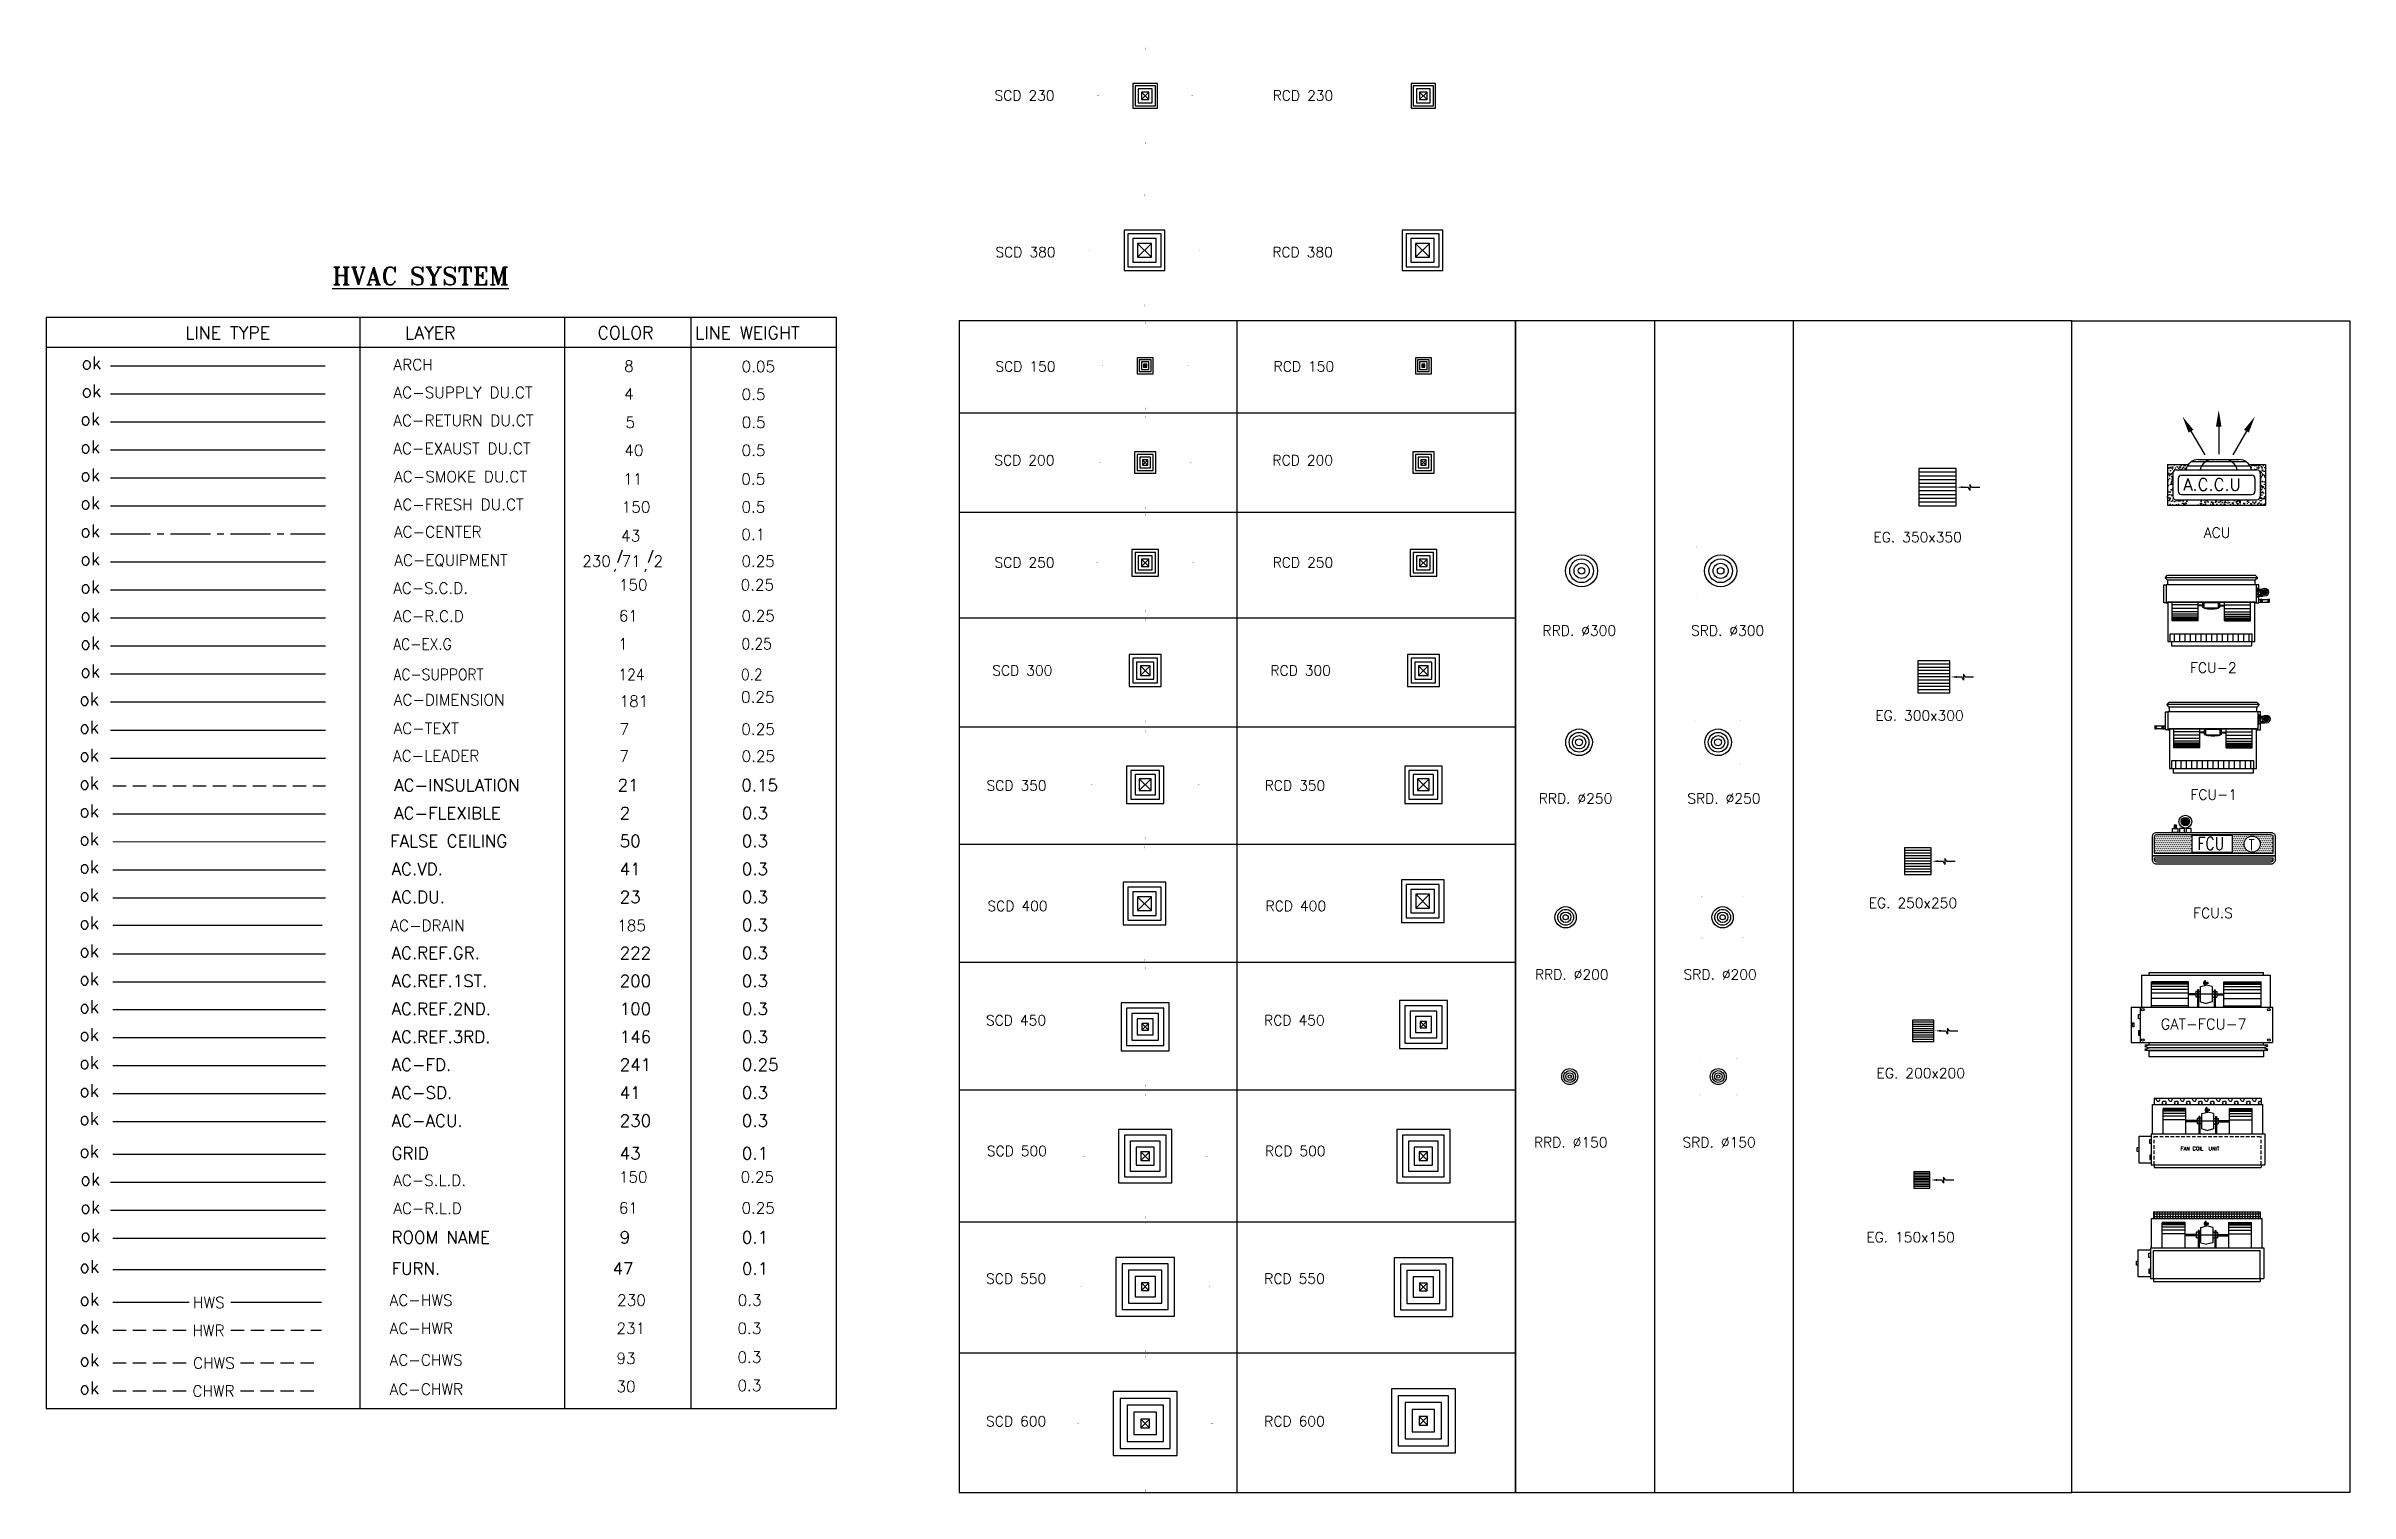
# Model space of a CAD drawing. Extents: x 462150 to 608263, y 35809 to 85242.
# Drawn here: x 558379 to 579971, y 70088 to 83646 of the extents above; entities that cross this region are included whole.
import ezdxf
from ezdxf.enums import TextEntityAlignment as Align

# ---------------------------------------------------------------- set-up
doc = ezdxf.new("R2010")
doc.units = 0
doc.header["$LTSCALE"] = 500
doc.header["$MEASUREMENT"] = 0
for name, pattern in [('5.1.1 - MP-07 (Studio Details)$0$HIDDEN', [0.375, 0.25, -0.125]), ('CENTER', [2, 1.25, -0.25, 0.25, -0.25]), ('CENTER2', [1.125, 0.75, -0.125, 0.125, -0.125]), ('DASHED2', [0.375, 0.25, -0.125]), ('DSH1', [0.101, 0.067, -0.034])]:
    doc.linetypes.add(name, pattern=pattern)
for name, color, linetype in [('AC-ACU.', 230, 'Continuous'), ('AC-CENTR', 43, 'CENTER2'), ('AC-CHWR', 30, 'DASHED2'), ('AC-CHWS', 93, 'DASHED2'), ('AC-DIMENSION', 181, 'Continuous'), ('AC-DRAIN', 185, 'Continuous'), ('AC-DUCT RETURN', 5, 'Continuous'), ('AC-EQUIPMENT', 230, 'Continuous'), ('AC-EX.G', 2, 'Continuous'), ('AC-EXAUST DUCT', 40, 'Continuous'), ('AC-FAN COIL', 230, 'Continuous'), ('AC-FD.', 241, 'Continuous'), ('AC-FLEXIBLE', 2, 'Continuous'), ('AC-FRESH DUCT', 150, 'Continuous'), ('AC-HWR', 231, '5.1.1 - MP-07 (Studio Details)$0$HIDDEN'), ('AC-HWS', 230, 'Continuous'), ('AC-INSULATION', 21, 'DASHED2'), ('AC-LEADER', 7, 'Continuous'), ('AC-R.C.D', 61, 'Continuous'), ('AC-S.C.D.', 150, 'Continuous'), ('AC-SMOKE DUCT', 11, 'Continuous'), ('AC-SUPPLY CELING DIFFUSER', 150, 'Continuous'), ('AC-SUPPLY DUCT', 4, 'Continuous'), ('AC-SUPPORT', 124, 'Continuous'), ('AC-TEXT', 7, 'Continuous'), ('AC.DU.', 23, 'Continuous'), ('AC.REF.1ST.', 200, 'Continuous'), ('AC.REF.2ND.', 100, 'Continuous'), ('AC.REF.3RD.', 146, 'Continuous'), ('AC.REF.GR.', 222, 'Continuous'), ('AC.S.D.', 41, 'Continuous'), ('AC.VD.', 41, 'Continuous'), ('arch', 8, 'Continuous'), ('FURN', 47, 'Continuous'), ('GRID', 43, 'Continuous'), ('M_AHU', 40, 'Continuous'), ('M_DRAIN', 135, 'Continuous'), ('M_ROMANT120', 7, 'Continuous'), ('PL-W-TEXT', 7, 'Continuous'), ('ROOM NAME', 9, 'Continuous'), ('SLEV', 5, 'Continuous'), ('Text', 50, 'Continuous')]:
    doc.layers.add(name, color=color, linetype=linetype)
doc.layers.add('false ceiling', color=50, linetype='Continuous', lineweight=20)
doc.styles.add('ac', font='romant.shx', dxfattribs={"height": 0.2})
doc.styles.add('FF-LOOP', font='romanc.shx', dxfattribs={"height": 2})
doc.styles.add('PL-W-TEXT', font='romans.shx', dxfattribs={"height": 0.21})
doc.styles.add('ROMANS', font='romans.shx', dxfattribs={"width": 0.8, "height": 100})
doc.styles.add('romant', font='romant.shx', dxfattribs={"width": 0.8, "height": 500})

msp = doc.modelspace()

# ---------------------------------------------------------------- texts
at = {"layer": 'AC-ACU.', "color": 6, "style": 'PL-W-TEXT'}
for s, p in [('AC-ACU.', (561617, 73519.1)), ('230', (563755.5, 73519.1)), ('0.3', (564900.5, 73519.1))]:
    msp.add_text(s, height=114.4, dxfattribs=at).set_placement(p)
at = {"layer": 'AC-CENTR', "style": 'PL-W-TEXT'}
for s, p in [('AC-CENTER', (561638.6, 79041.4)), ('43', (563767.8, 79004.7)), ('0.1', (564894.8, 79017.7))]:
    msp.add_text(s, height=105, dxfattribs=at).set_placement(p)
at = {"layer": 'AC-CHWR', "color": 30, "style": 'PL-W-TEXT'}
for s, p in [('CHWR', (559750.8, 70990.2)), ('AC-CHWR', (561599.2, 71007.5))]:
    msp.add_text(s, height=105, dxfattribs=at).set_placement(p)
at = {"layer": 'AC-CHWR', "style": 'PL-W-TEXT'}
for s, p in [('30', (563724.6, 71032.6)), ('0.3', (564858.6, 71043))]:
    msp.add_text(s, height=105, dxfattribs=at).set_placement(p)
at = {"layer": 'AC-CHWS', "style": 'PL-W-TEXT'}
for s, p in [('CHWS', (559756.1, 71252.8)), ('AC-CHWS', (561599.2, 71281.4)), ('93', (563724.6, 71296.6)), ('0.3', (564858.6, 71307))]:
    msp.add_text(s, height=105, dxfattribs=at).set_placement(p)
at = {"layer": 'AC-DIMENSION', "style": 'PL-W-TEXT'}
for s, p in [('AC-DIMENSION', (561637.2, 77468)), ('181', (563753.6, 77454.7)), ('0.25', (564892, 77493.6))]:
    msp.add_text(s, height=105, dxfattribs=at).set_placement(p)
at = {"layer": 'AC-DRAIN', "style": 'PL-W-TEXT'}
for s, p in [('AC-DRAIN', (561606, 75352)), ('185', (563731.5, 75352))]:
    msp.add_text(s, height=105, dxfattribs=at).set_placement(p)
at = {"layer": 'AC-DUCT RETURN', "style": 'PL-W-TEXT'}
for s, p in [('AC-RETURN DU.CT ', (561633.5, 80085.7)), ('5', (563809.1, 80067.7)), ('0.5', (564898.3, 80067.7))]:
    msp.add_text(s, height=105, dxfattribs=at).set_placement(p)
at = {"layer": 'AC-EQUIPMENT', "style": 'PL-W-TEXT'}
for s, p in [('AC-EQUIPMENT', (561643.2, 78776.8)), ('230', (563404.8, 78767.2)), ('0.25', (564896.3, 78767.2))]:
    msp.add_text(s, height=104, dxfattribs=at).set_placement(p)
at = {"layer": 'AC-EX.G', "style": 'PL-W-TEXT', "width": 0.9}
for s, p in [('AC-EX.G', (561634.1, 77989.5)), ('1', (563745.5, 77992.6)), ('0.25', (564897, 77992.6))]:
    msp.add_text(s, height=105, dxfattribs=at).set_placement(p)
at = {"layer": 'AC-EXAUST DUCT', "style": 'PL-W-TEXT'}
for s, p in [('AC-EXAUST DU.CT ', (561633.5, 79823.2)), ('40', (563798.1, 79805.2)), ('0.5', (564897, 79805.2))]:
    msp.add_text(s, height=105, dxfattribs=at).set_placement(p)
at = {"layer": 'AC-FAN COIL', "color": 71, "style": 'PL-W-TEXT'}
msp.add_text('71', height=104, dxfattribs=at).set_placement((563773.3, 78767.2))
at = {"layer": 'AC-FAN COIL', "color": 2, "style": 'PL-W-TEXT'}
msp.add_text('2', height=104, dxfattribs=at).set_placement((564072.6, 78767.2))
at = {"layer": 'AC-FD.', "style": 'PL-W-TEXT'}
for s, p in [('AC-FD.', (561617, 74043.1)), ('241', (563755.5, 74043.1)), ('0.25', (564900.5, 74043.1))]:
    msp.add_text(s, height=114.4, dxfattribs=at).set_placement(p)
at = {"layer": 'AC-FLEXIBLE', "style": 'PL-W-TEXT'}
for s, p in [('AC-FLEXIBLE', (561640.9, 76401.1)), ('2', (563755.5, 76401.1)), ('0.3', (564900.5, 76401.1))]:
    msp.add_text(s, height=114.4, dxfattribs=at).set_placement(p)
at = {"layer": 'AC-FRESH DUCT', "style": 'PL-W-TEXT'}
for s, p in [('AC-FRESH DU.CT', (561636.8, 79297.5)), ('150', (563773.6, 79274.5)), ('0.5', (564895.9, 79274.5))]:
    msp.add_text(s, height=105, dxfattribs=at).set_placement(p)
at = {"layer": 'AC-HWR', "style": 'PL-W-TEXT'}
for s, p in [('HWR', (559750.8, 71557.4)), ('AC-HWR', (561599.2, 71577.6)), ('231', (563724.6, 71577.6)), ('0.3', (564858.6, 71577.6))]:
    msp.add_text(s, height=105, dxfattribs=at).set_placement(p)
at = {"layer": 'AC-HWS', "style": 'PL-W-TEXT'}
for s, p in [('HWS', (559756.1, 71820)), ('AC-HWS', (561599.2, 71842.1)), ('230', (563730.3, 71842.1)), ('0.3', (564861.2, 71842.1))]:
    msp.add_text(s, height=105, dxfattribs=at).set_placement(p)
at = {"layer": 'AC-INSULATION', "style": 'PL-W-TEXT'}
for s, p in [('AC-INSULATION', (561640.9, 76663.1)), ('21', (563735.6, 76663.1)), ('0.15', (564894.9, 76663.1))]:
    msp.add_text(s, height=114.4, dxfattribs=at).set_placement(p)
at = {"layer": 'AC-LEADER', "style": 'PL-W-TEXT'}
for s, p in [('AC-LEADER', (561630.5, 76943)), ('7', (563752.6, 76939.1)), ('0.25', (564896.9, 76939.1))]:
    msp.add_text(s, height=105, dxfattribs=at).set_placement(p)
at = {"layer": 'AC-R.C.D', "color": 61, "style": 'PL-W-TEXT'}
for s, p in [('AC-R.C.D', (561634.1, 78252)), ('61', (563747.7, 78255.1)), ('0.25', (564897, 78255.1)), ('AC-R.L.D', (561634.1, 72703)), ('61', (563747.7, 72706.2)), ('0.25', (564897, 72706.2))]:
    msp.add_text(s, height=104, dxfattribs=at).set_placement(p)
at = {"layer": 'AC-S.C.D.', "style": 'PL-W-TEXT'}
for s, p in [('AC-S.C.D.', (561633.3, 78514.5)), ('150', (563748.7, 78545.5)), ('0.25', (564889.1, 78545.5)), ('AC-S.L.D.', (561633.3, 72965.5)), ('150', (563748.7, 72996.6)), ('0.25', (564889.1, 72996.6))]:
    msp.add_text(s, height=104, dxfattribs=at).set_placement(p)
at = {"layer": 'AC-SMOKE DUCT', "linetype": 'Continuous', "style": 'PL-W-TEXT'}
for s, p in [('AC-SMOKE DU.CT', (561640.1, 79559.4)), ('11', (563789.5, 79537)), ('0.5', (564894.6, 79537))]:
    msp.add_text(s, height=105, dxfattribs=at).set_placement(p)
at = {"layer": 'AC-SUPPLY CELING DIFFUSER', "color": 0, "style": 'ac'}
msp.add_text('%%UHVAC SYSTEM', height=168, dxfattribs=at).set_placement((561061.1, 81408))
at = {"layer": 'AC-SUPPLY DUCT', "style": 'PL-W-TEXT'}
for s, p in [('AC-SUPPLY DU.CT ', (561634.7, 80347.2)), ('4', (563796.6, 80333.6)), ('0.5', (564897, 80330.2))]:
    msp.add_text(s, height=105, dxfattribs=at).set_placement(p)
at = {"layer": 'AC-SUPPORT', "style": 'PL-W-TEXT', "width": 0.9}
for s, p in [('AC-SUPPORT', (561636, 77705.2)), ('124', (563744, 77705.2)), ('0.2', (564891.9, 77705.2))]:
    msp.add_text(s, height=105, dxfattribs=at).set_placement(p)
at = {"layer": 'AC-TEXT', "style": 'PL-W-TEXT'}
for s, p in [('AC-TEXT', (561635.4, 77200)), ('7', (563753.6, 77192.2)), ('0.25', (564894.7, 77192.2))]:
    msp.add_text(s, height=105, dxfattribs=at).set_placement(p)
at = {"layer": 'AC-TEXT', "style": 'romant'}
msp.add_text('GAT-FCU-7', height=100, dxfattribs=at).set_placement((578600.9, 74481.7, 0), align=Align.MIDDLE)
at = {"layer": 'AC.DU.', "style": 'PL-W-TEXT'}
for s, p in [('AC.DU.', (561617, 75615.1)), ('23', (563755.5, 75615.1)), ('0.3', (564900.5, 75615.1))]:
    msp.add_text(s, height=114.4, dxfattribs=at).set_placement(p)
at = {"layer": 'AC.REF.1ST.', "style": 'PL-W-TEXT'}
for s, p in [('AC.REF.1ST.', (561617, 74829.1)), ('200', (563755.5, 74829.1)), ('0.3', (564900.5, 74829.1))]:
    msp.add_text(s, height=114.4, dxfattribs=at).set_placement(p)
at = {"layer": 'AC.REF.2ND.', "style": 'PL-W-TEXT'}
for s, p in [('AC.REF.2ND.', (561617, 74567.1)), ('100', (563755.5, 74567.1)), ('0.3', (564900.5, 74567.1))]:
    msp.add_text(s, height=114.4, dxfattribs=at).set_placement(p)
at = {"layer": 'AC.REF.3RD.', "style": 'PL-W-TEXT'}
for s, p in [('AC.REF.3RD.', (561617, 74305.1)), ('146', (563755.5, 74305.1)), ('0.3', (564900.5, 74305.1))]:
    msp.add_text(s, height=114.4, dxfattribs=at).set_placement(p)
at = {"layer": 'AC.REF.GR.', "style": 'PL-W-TEXT'}
for s, p in [('AC.REF.GR.', (561617, 75091.1)), ('222', (563755.5, 75091.1)), ('0.3', (564900.5, 75091.1))]:
    msp.add_text(s, height=114.4, dxfattribs=at).set_placement(p)
at = {"layer": 'AC.S.D.', "style": 'PL-W-TEXT'}
for s, p in [('AC-SD.', (561617, 73781.1)), ('41', (563755.5, 73781.1)), ('0.3', (564900.5, 73781.1))]:
    msp.add_text(s, height=114.4, dxfattribs=at).set_placement(p)
at = {"layer": 'AC.VD.', "style": 'PL-W-TEXT'}
for s, p in [('AC.VD.', (561617, 75877.1)), ('41', (563755.5, 75877.1)), ('0.3', (564900.5, 75877.1))]:
    msp.add_text(s, height=114.4, dxfattribs=at).set_placement(p)
at = {"layer": 'arch', "style": 'PL-W-TEXT'}
for s, p in [('ARCH', (561634.7, 80608.5)), ('8', (563796.6, 80594.9)), ('0.05', (564897, 80591.5))]:
    msp.add_text(s, height=105, dxfattribs=at).set_placement(p)
at = {"layer": 'false ceiling', "style": 'PL-W-TEXT'}
for s, p in [(' FALSE CEILING', (561525.6, 76139.1)), ('50', (563755.5, 76139.1)), ('0.3', (564900.5, 76139.1))]:
    msp.add_text(s, height=114.4, dxfattribs=at).set_placement(p)
at = {"layer": 'FURN', "style": 'PL-W-TEXT'}
for s, p in [('FURN.', (561617.3, 72133.5)), ('47', (563688.2, 72133.5)), ('0.1', (564900.7, 72133.5))]:
    msp.add_text(s, height=114.4, dxfattribs=at).set_placement(p)
at = {"layer": 'GRID', "style": 'PL-W-TEXT'}
for s, p in [('GRID', (561617, 73213.1)), ('43', (563755.5, 73213.1)), ('0.1', (564900.5, 73213.1))]:
    msp.add_text(s, height=114.4, dxfattribs=at).set_placement(p)
at = {"layer": 'M_DRAIN', "style": 'PL-W-TEXT'}
msp.add_text('0.3', height=114.4, dxfattribs=at).set_placement((564900.5, 75353.1))
at = {"layer": 'M_ROMANT120', "style": 'romant'}
msp.add_text('FAN COIL  UNIT', height=35, dxfattribs=at).set_placement((578385.2, 73297.1, 0))
at = {"layer": 'PL-W-TEXT', "style": 'FF-LOOP'}
for s, height, p in [('SCD 230', 95.26, (567267.7, 83135.1)), ('RCD 230', 95.26, (569874.6, 83135.1)), ('SCD 380', 95.26, (567276.3, 81667.8)), ('RCD 380', 95.26, (569871.2, 81667.8)), ('LINE TYPE', 119.07, (559682.9, 80900.4)), ('LAYER', 119.07, (561742.4, 80900.4)), ('COLOR', 119.07, (563547, 80900.4)), ('LINE WEIGHT', 119.07, (564461.7, 80900.4)), ('ok', 119.07, (558712.3, 80618.2)), ('SCD 150', 95.26, (567276.3, 80596.5)), ('RCD 150', 95.26, (569883.2, 80596.5)), ('ok', 119.07, (558712.3, 80355.7)), ('ok', 119.07, (558701.4, 80093.2)), ('ok', 119.07, (558701.4, 79830.7)), ('ok', 119.07, (558701.4, 79568.2)), ('SCD 200', 95.26, (567266.2, 79717.5)), ('RCD 200', 95.26, (569873.1, 79717.5)), ('ok', 119.07, (558701.4, 79305.7)), ('ok', 119.07, (558701.4, 79043.2)), ('EG. 350x350', 95.256, (575505.9, 78996.8, 0)), ('ACU', 95.26, (578601.6, 79039.5)), ('ok', 119.07, (558701.4, 78780.7)), ('SCD 250', 95.26, (567267.7, 78759.3)), ('RCD 250', 95.26, (569874.6, 78759.3)), ('ok', 119.07, (558701.4, 78518.2)), ('ok', 119.07, (558701.4, 78255.7)), ('RRD. %%C300', 95.256, (572403.6, 78121.3, 0)), ('SRD. %%C300', 95.256, (573796.3, 78121.3, 0)), ('ok', 119.07, (558701.4, 77993.2)), ('ok', 119.07, (558701.4, 77730.7)), ('SCD 300', 95.26, (567246.9, 77747.6)), ('RCD 300', 95.26, (569853.8, 77747.6)), ('FCU-2', 95.26, (578473, 77773.4, 0)), ('ok', 119.07, (558691.9, 77468.2)), ('ok', 119.07, (558691.9, 77205.7)), ('EG. 300x300', 95.256, (575522.8, 77325, 0)), ('ok', 119.07, (558691.9, 76943.2)), ('ok', 119.07, (558691.9, 76681.2)), ('SCD 350', 95.26, (567192.9, 76669.3)), ('RCD 350', 95.26, (569799.8, 76669.3)), ('FCU-1', 95.26, (578477.1, 76584.4, 0)), ('ok', 119.07, (558691.9, 76419.2)), ('RRD. %%C250', 95.256, (572368.3, 76548.5, 0)), ('SRD. %%C250', 95.256, (573761, 76548.5, 0)), ('ok', 119.07, (558691.9, 76157.2)), ('ok', 119.07, (558691.9, 75895.2)), ('ok', 119.07, (558691.9, 75633.2)), ('SCD 400', 95.26, (567201.5, 75540.8)), ('RCD 400', 95.26, (569808.4, 75540.8)), ('EG. 250x250', 95.256, (575460.9, 75568.8, 0)), ('ok', 119.07, (558691.9, 75371.2)), ('FCU.S', 95.26, (578502.6, 75475.2)), ('ok', 119.07, (558691.9, 75109.2)), ('ok', 119.07, (558691.9, 74847.2)), ('RRD. %%C200', 95.256, (572333.1, 74898.3, 0)), ('SRD. %%C200', 95.256, (573725.8, 74898.3, 0)), ('ok', 119.07, (558691.9, 74585.2)), ('SCD 450', 95.26, (567187.9, 74469.4)), ('RCD 450', 95.26, (569794.8, 74469.4)), ('ok', 119.07, (558691.9, 74323.2)), ('ok', 119.07, (558691.9, 74061.2)), ('EG. 200x200', 95.256, (575535, 73974.2, 0)), ('ok', 119.07, (558691.9, 73799.2)), ('ok', 119.07, (558691.9, 73537.2)), ('RRD. %%C150', 95.256, (572323.6, 73325.5, 0)), ('SRD. %%C150', 95.256, (573716.3, 73325.5, 0)), ('ok', 119.07, (558691.9, 73231.3)), ('SCD 500', 95.26, (567196.1, 73244.6)), ('RCD 500', 95.26, (569803, 73244.6)), ('ok', 119.07, (558701.4, 72969.3)), ('ok', 119.07, (558701.4, 72706.8)), ('ok', 119.07, (558701.4, 72444.3)), ('EG. 150x150', 95.256, (575439, 72436.4, 0)), ('ok', 119.07, (558692.2, 72151.6)), ('SCD 550', 95.26, (567189, 72048.2)), ('RCD 550', 95.26, (569795.9, 72048.2)), ('ok', 119.07, (558692.2, 71843)), ('ok', 119.07, (558692.2, 71580.5)), ('ok', 119.07, (558692.2, 71275.8)), ('ok', 119.07, (558692.2, 71013.3)), ('SCD 600', 95.26, (567189, 70711.8)), ('RCD 600', 95.26, (569795.9, 70711.8))]:
    msp.add_text(s, height=height, dxfattribs=at).set_placement(p)
at = {"layer": 'ROOM NAME', "style": 'PL-W-TEXT'}
for s, p in [('ROOM NAME', (561617, 72426.1)), ('9', (563755.5, 72426.1)), ('0.1', (564900.5, 72426.1))]:
    msp.add_text(s, height=114.4, dxfattribs=at).set_placement(p)

# ---------------------------------------------------------------- blocks, each defined once
blk = doc.blocks.new('FCU-1')
at = {"layer": 'AC-FAN COIL'}
h = blk.add_hatch(color=240, dxfattribs=at)
h.set_gradient(color1=(249, 6, 55), one_color=1, tint=1)
h.paths.add_polyline_path([(523, -69, 1), (473, -69, 1)])
at = {"layer": 'AC-FAN COIL', "color": 2}
for p, q in [((-433, 67), (-410, 90)), ((-410, 43), (-433, 67)), ((434, 67), (-433, 67)), ((-410, 90), (410, 90)), ((410, 44), (-410, 43)), ((410, 44), (-410, 43)), ((-410, 43), (-410, 0)), ((410, 90), (434, 67)), ((434, 67), (410, 44)), ((410, 0), (410, 44))]:
    blk.add_line(p, q, dxfattribs=at)
at = {"layer": 'AC-FAN COIL', "color": 230}
for p, q in [((423, 0), (-423, 0)), ((445, 0), (423, 0)), ((423, -161), (423, 0)), ((445, -170), (445, 0)), ((-544, -133), (-544, -163)), ((-541, -133), (-544, -133)), ((-541, -163), (-544, -163)), ((-542, -133), (-542, -163)), ((-541, -133), (-541, -163)), ((-471, -136), (-536, -136)), ((-472, -161), (-534, -161)), ((-466, -133), (-466, -163)), ((-466, -133), (-463, -133)), ((-466, -163), (-463, -163)), ((-464, -133), (-464, -163)), ((-463, -133), (-463, -163)), ((-445, -136), (-463, -136)), ((-445, -160), (-463, -160)), ((-445, -170), (-445, 0)), ((-445, 0), (-423, 0)), ((-407, -170), (-445, -170)), ((-423, 0), (-423, -161)), ((-423, -161), (423, -161)), ((-423, -170), (-407, -170)), ((407, -161), (-407, -161)), ((-407, -161), (-407, -532)), ((407, -532), (407, -161)), ((407, -170), (445, -170)), ((430, -28), (423, -28)), ((423, -118), (430, -118)), ((430, -118), (430, -28)), ((441, -33), (430, -33)), ((430, -63), (441, -63)), ((430, -83), (441, -83)), ((441, -113), (430, -113)), ((441, -63), (441, -33)), ((441, -42), (472, -42)), ((441, -48), (467, -48)), ((441, -55), (463, -55)), ((441, -83), (441, -113)), ((441, -92), (468, -92)), ((441, -98), (474, -98)), ((441, -105), (486, -105)), ((498, -94), (498, -44)), ((-407, -532), (407, -532)), ((-369, -575), (-369, -532)), ((376, -575), (-369, -575)), ((376, -575), (-369, -575)), ((376, -532), (376, -575))]:
    blk.add_line(p, q, dxfattribs=at)
at = {"layer": 'AC-FAN COIL', "color": 71}
for p, q in [((-367, -337), (-367, -161)), ((-124, -187), (-367, -187)), ((-124, -337), (-124, -161)), ((-79, -191), (-124, -191)), ((-79, -197), (-124, -197)), ((-79, -212), (-79, -161)), ((-79, -212), (-72, -212)), ((-72, -212), (-72, -161)), ((-67, -190), (-71, -190)), ((-67, -196), (-71, -196)), ((67, -168), (-67, -168)), ((-67, -219), (-67, -168)), ((67, -219), (67, -168)), ((71, -190), (67, -190)), ((71, -196), (67, -196)), ((72, -212), (72, -161)), ((79, -212), (72, -212)), ((79, -212), (79, -161)), ((79, -191), (124, -191)), ((79, -197), (124, -197)), ((124, -337), (124, -161)), ((124, -187), (367, -187)), ((367, -337), (367, -161)), ((-124, -221), (-367, -221)), ((-124, -252), (-367, -252)), ((-124, -275), (-367, -275)), ((-124, -294), (-367, -294)), ((-124, -308), (-367, -308)), ((-124, -319), (-367, -319)), ((-124, -325), (-367, -325)), ((-124, -329), (-367, -329)), ((-124, -332), (-367, -332)), ((-124, -334), (-367, -334)), ((-124, -337), (-367, -337)), ((67, -219), (-67, -219)), ((124, -221), (367, -221)), ((124, -252), (367, -252)), ((124, -275), (367, -275)), ((124, -294), (367, -294)), ((124, -308), (367, -308)), ((124, -319), (367, -319)), ((124, -325), (367, -325)), ((124, -329), (367, -329)), ((124, -332), (367, -332)), ((124, -334), (367, -334)), ((124, -337), (367, -337)), ((-389, -461), (-389, -532)), ((-350, -461), (-350, -532)), ((-300, -461), (-300, -532)), ((-250, -461), (-250, -532)), ((-200, -461), (-200, -532)), ((-150, -461), (-150, -532)), ((-100, -461), (-100, -532)), ((-50, -461), (-50, -532)), ((0, -461), (0, -532)), ((50, -461), (50, -532)), ((100, -461), (100, -532)), ((150, -461), (150, -532)), ((200, -461), (200, -532)), ((250, -461), (250, -532)), ((300, -461), (300, -532)), ((350, -461), (350, -532)), ((383, -532), (383, -461))]:
    blk.add_line(p, q, dxfattribs=at)
at = {"layer": 'AC-FAN COIL'}
blk.add_line((383, -461), (-389, -461), dxfattribs=at)
at = {"layer": 'AC-FAN COIL', "color": 230}
for radius in [37.5, 24.8, 24.8]:
    blk.add_circle((498, -69), radius, dxfattribs=at)
for centre, start, end in [((-540, -148), 264.7194, 95.2806), ((-467, -148), 84.7194, 275.2806)]:
    blk.add_arc(centre, 13.2, start, end, dxfattribs=at)
at = {"layer": 'AC-FAN COIL', "color": 71}
for centre, start, end in [((0, -480), 77.7875, 102.2128), ((0, 93), 257.7875, 282.2128)]:
    blk.add_arc(centre, 319, start, end, dxfattribs=at)
blk = doc.blocks.new('FCU-2')
at = {"layer": 'AC-FAN COIL'}
h = blk.add_hatch(color=240, dxfattribs=at)
h.set_gradient(color1=(249, 6, 55), one_color=1, tint=1)
h.paths.add_polyline_path([(523, -69, 1), (473, -69, 1)])
at = {"layer": 'AC-FAN COIL', "color": 2}
for p, q in [((-433, 67), (-410, 90)), ((-410, 43), (-433, 67)), ((434, 67), (-433, 67)), ((-410, 90), (410, 90)), ((410, 44), (-410, 43)), ((410, 44), (-410, 43)), ((-410, 43), (-410, 0)), ((410, 90), (434, 67)), ((434, 67), (410, 44)), ((410, 0), (410, 44))]:
    blk.add_line(p, q, dxfattribs=at)
at = {"layer": 'AC-FAN COIL', "color": 230}
for p, q in [((423, 0), (-423, 0)), ((445, 0), (423, 0)), ((423, -161), (423, 0)), ((445, -170), (445, 0)), ((-445, -170), (-445, 0)), ((-445, 0), (-423, 0)), ((-407, -170), (-445, -170)), ((-423, 0), (-423, -161)), ((-423, -161), (423, -161)), ((-423, -170), (-407, -170)), ((407, -161), (-407, -161)), ((-407, -161), (-407, -532)), ((407, -532), (407, -161)), ((407, -170), (445, -170)), ((430, -28), (423, -28)), ((423, -118), (430, -118)), ((430, -118), (430, -28)), ((441, -33), (430, -33)), ((430, -63), (441, -63)), ((430, -83), (441, -83)), ((441, -113), (430, -113)), ((441, -63), (441, -33)), ((441, -42), (472, -42)), ((441, -48), (467, -48)), ((441, -55), (463, -55)), ((441, -83), (441, -113)), ((441, -92), (468, -92)), ((441, -98), (474, -98)), ((441, -105), (486, -105)), ((445, -136), (463, -136)), ((445, -161), (463, -161)), ((463, -163), (463, -133)), ((463, -163), (463, -133)), ((466, -133), (463, -133)), ((466, -163), (463, -163)), ((464, -163), (464, -133)), ((466, -163), (466, -133)), ((471, -161), (536, -161)), ((472, -136), (535, -136)), ((498, -94), (498, -44)), ((541, -163), (541, -133)), ((541, -133), (544, -133)), ((541, -163), (544, -163)), ((543, -163), (543, -133)), ((544, -163), (544, -133)), ((-407, -532), (407, -532)), ((-369, -575), (-369, -532)), ((376, -575), (-369, -575)), ((376, -575), (-369, -575)), ((376, -532), (376, -575))]:
    blk.add_line(p, q, dxfattribs=at)
at = {"layer": 'AC-FAN COIL', "color": 71}
for p, q in [((-367, -337), (-367, -161)), ((-124, -187), (-367, -187)), ((-124, -337), (-124, -161)), ((-79, -191), (-124, -191)), ((-79, -197), (-124, -197)), ((-79, -212), (-79, -161)), ((-79, -212), (-72, -212)), ((-72, -212), (-72, -161)), ((-67, -190), (-71, -190)), ((-67, -196), (-71, -196)), ((67, -168), (-67, -168)), ((-67, -219), (-67, -168)), ((67, -219), (67, -168)), ((71, -190), (67, -190)), ((71, -196), (67, -196)), ((72, -212), (72, -161)), ((79, -212), (72, -212)), ((79, -212), (79, -161)), ((79, -191), (124, -191)), ((79, -197), (124, -197)), ((124, -337), (124, -161)), ((124, -187), (367, -187)), ((367, -337), (367, -161)), ((-124, -221), (-367, -221)), ((-124, -252), (-367, -252)), ((-124, -275), (-367, -275)), ((-124, -294), (-367, -294)), ((-124, -308), (-367, -308)), ((-124, -319), (-367, -319)), ((-124, -325), (-367, -325)), ((-124, -329), (-367, -329)), ((-124, -332), (-367, -332)), ((-124, -334), (-367, -334)), ((-124, -337), (-367, -337)), ((67, -219), (-67, -219)), ((124, -221), (367, -221)), ((124, -252), (367, -252)), ((124, -275), (367, -275)), ((124, -294), (367, -294)), ((124, -308), (367, -308)), ((124, -319), (367, -319)), ((124, -325), (367, -325)), ((124, -329), (367, -329)), ((124, -332), (367, -332)), ((124, -334), (367, -334)), ((124, -337), (367, -337)), ((-389, -461), (-389, -532)), ((-350, -461), (-350, -532)), ((-300, -461), (-300, -532)), ((-250, -461), (-250, -532)), ((-200, -461), (-200, -532)), ((-150, -461), (-150, -532)), ((-100, -461), (-100, -532)), ((-50, -461), (-50, -532)), ((0, -461), (0, -532)), ((50, -461), (50, -532)), ((100, -461), (100, -532)), ((150, -461), (150, -532)), ((200, -461), (200, -532)), ((250, -461), (250, -532)), ((300, -461), (300, -532)), ((350, -461), (350, -532)), ((383, -532), (383, -461))]:
    blk.add_line(p, q, dxfattribs=at)
at = {"layer": 'AC-FAN COIL'}
blk.add_line((383, -461), (-389, -461), dxfattribs=at)
at = {"layer": 'AC-FAN COIL', "color": 230}
for radius in [37.5, 24.8, 24.8]:
    blk.add_circle((498, -69), radius, dxfattribs=at)
at = {"layer": 'AC-FAN COIL', "color": 71}
for centre, start, end in [((0, -480), 77.7875, 102.2128), ((0, 93), 257.7875, 282.2128)]:
    blk.add_arc(centre, 319, start, end, dxfattribs=at)
at = {"layer": 'AC-FAN COIL', "color": 230}
for centre, start, end in [((467, -148), 264.7194, 95.2806), ((540, -148), 84.7194, 275.2806)]:
    blk.add_arc(centre, 13.2, start, end, dxfattribs=at)
blk = doc.blocks.new('A$C44617238')
at = {"layer": 'SLEV'}
h = blk.add_hatch(color=5, dxfattribs=at)
h.set_gradient(color1=(0, 0, 255), one_color=1, tint=1)
h.paths.add_polyline_path([(-37.5, 0, 1), (37.5, 0, 1)])
blk.add_circle((0, 0), 37.5, dxfattribs=at)
blk = doc.blocks.new('FCU.S')
at = {"layer": 'AC-FAN COIL'}
h = blk.add_hatch(dxfattribs=at)
h.set_pattern_fill('DOTS', color=71, scale=300, angle=360, style=0)
h.set_pattern_definition([(180, (69202.266, -62528.922), (-9.375, 18.75), [0, -18.75])])
h.paths.add_polyline_path([(-535, -20, 0.414214), (-555, -40), (-555, -199), (555, -199), (555, -40, 0.414214), (535, -20)])
h.paths.add_polyline_path([(-205, -28), (176, -28), (176, -185), (-205, -185)], flags=16)
h.paths.add_polyline_path([(127, -19), (-158, -19), (-158, -190), (127, -190)], flags=9)
h.paths.add_polyline_path([(284, -110, 1), (436, -110, 1)], flags=16)
at = {"layer": 'AC-FAN COIL', "color": 230}
for p, q in [((-288, 37), (-288, 45)), ((-288, 37), (-288, 45)), ((-244, 37), (-244, 45)), ((-244, 37), (-244, 45))]:
    blk.add_line(p, q, dxfattribs=at)
at = {"layer": 'AC-FAN COIL', "color": 71}
blk.add_line((-555, -258), (555, -258), dxfattribs=at)
blk.add_line((-555, -258), (555, -258), dxfattribs=at)
at = {"layer": 'AC-FAN COIL', "color": 230}
for points in [[(-575, -219), (-575, -40, -0.414214), (-535, 0), (535, 0, -0.414214), (575, -40), (575, -219)], [(-575, -219), (-575, -40, -0.414214), (-535, 0), (535, 0, -0.414214), (575, -40), (575, -219)], [(-555, -199), (-555, -40, -0.414214), (-535, -20), (535, -20, -0.414214), (555, -40), (555, -199)], [(-575, -258), (-575, -219), (575, -219), (575, -258, -0.414214), (535, -298), (-535, -298, -0.414214)], [(-575, -258), (-575, -219), (575, -219), (575, -258, -0.414214), (535, -298), (-535, -298, -0.414214)]]:
    blk.add_lwpolyline(points, format="xyb", close=True, dxfattribs=at)
for points in [[(-338, 37), (-338, 0), (-386, 0), (-386, 37)], [(-338, 37), (-338, 0), (-386, 0), (-386, 37)], [(-322, 37), (-322, 0), (-274, 0), (-274, 37)], [(-322, 37), (-322, 0), (-274, 0), (-274, 37)], [(-259, 37), (-259, 0), (-212, 0), (-212, 37)], [(-259, 37), (-259, 0), (-212, 0), (-212, 37)], [(-205, -185), (176, -185), (176, -28), (-205, -28)]]:
    blk.add_lwpolyline(points, close=True, dxfattribs=at)
at = {"layer": 'AC-FAN COIL', "color": 71}
for points in [[(-555, -199), (-555, -40, -0.414214), (-535, -20), (535, -20, -0.414214), (555, -40), (555, -199)], [(-555, -258), (-555, -239), (555, -239), (555, -258, -0.414214), (535, -278), (-535, -278, -0.414214)], [(-555, -258), (-555, -239), (555, -239), (555, -258, -0.414214), (535, -278), (-535, -278, -0.414214)]]:
    blk.add_lwpolyline(points, format="xyb", close=True, dxfattribs=at)
at = {"layer": 'AC-FAN COIL', "color": 1}
for points in [[(-450, -574, 0, 50.6, 0), (-450, -473, 0, 0, 0), (-450, -331, 0, 0, 0)], [(-450, -574, 0, 50.6, 0), (-450, -473, 0, 0, 0), (-450, -331, 0, 0, 0)], [(11, -576, 0, 50.6, 0), (11, -475, 0, 0, 0), (11, -333, 0, 0, 0)], [(472, -574, 0, 50.6, 0), (472, -473, 0, 0, 0), (472, -331, 0, 0, 0)]]:
    blk.add_lwpolyline(points, format="xyseb", dxfattribs=at)
at = {"layer": 'AC-FAN COIL', "color": 230}
for centre, radius in [((-266, 101), 60), ((-266, 101), 60), ((-266, 101), 60), ((-266, 101), 60), ((-266, 101), 39.6), ((-266, 101), 39.6), ((360, -110), 76)]:
    blk.add_circle(centre, radius, dxfattribs=at)
at = {"layer": 'M_DRAIN', "color": 135}
for p, q in [((-372, 72), (-372, 37)), ((-372, 72), (-372, 37)), ((-352, 72), (-352, 37)), ((-352, 72), (-352, 37))]:
    blk.add_line(p, q, dxfattribs=at)
at = {"layer": 'M_DRAIN', "color": 1, "linetype": 'CENTER'}
for p, q in [((-372, 72), (-352, 72)), ((-362, 72), (-362, 37)), ((-362, 72), (-362, 37))]:
    blk.add_line(p, q, dxfattribs=at)
at = {"layer": 'AC-FAN COIL', "color": 230, "xscale": -0.8, "yscale": 0.8, "zscale": 0.8, "rotation": 89.99999995914541}
blk.add_blockref('A$C44617238', (-266, 101), dxfattribs=at)
at = {"layer": 'Text', "style": 'ROMANS', "width": 0.8}
blk.add_text('FCU', height=120, dxfattribs=at).set_placement((-152, -164))
blk.add_text('T', height=100, dxfattribs=at).set_placement((355, -117), align=Align.MIDDLE)
blk = doc.blocks.new('ACU')
at = {"layer": 'AC-ACU.'}
h = blk.add_hatch(dxfattribs=at)
h.set_pattern_fill('AR-CONC', color=9, scale=5, angle=630, style=0)
h.set_pattern_definition([(50, (25435.457, -22194.82), (71.72602, -6.27521), [7.5, -82.5]), (355, (25435.46, -22194.82), (-13.87513, 75.21921), [6, -66]), (100.4514, (25441.434, -22195.34), (57.85094, 68.94395), [6.37402, -70.11421]), (46.1842, (25435.46, -22174.82), (106.7241, -16.5519), [11.25, -123.75]), (96.6356, (25444.35, -22176.2), (93.46627, 97.4118), [9.56103, -105.1713]), (351.1842, (25435.46, -22174.82), (93.4662, 97.41186), [9, -99]), (21, (25445.457, -22179.82), (59.69071, -40.26189), [7.5, -82.5]), (326, (25445.46, -22179.82), (24.33153, 72.515), [6, -66]), (71.4514, (25450.43, -22183.175), (84.02226, 32.25305), [6.37402, -70.11421]), (37.5, (25435.457, -22194.82), (1.215986, 33.289385), [0, -65.2, 0, -67, 0, -66.25]), (7.5, (25435.457, -22194.82), (26.306954, 39.44117), [0, -38.2, 0, -63.7, 0, -25.25]), (327.5, (25413.157, -22194.82), (53.382244, -2.255487), [0, -25, 0, -78, 0, -103.5]), (317.5, (25403.157, -22194.82), (58.31862, 10.0105), [0, -32.5, 0, -51.8, 0, -73.5])])
edge = h.paths.add_edge_path()
edge.add_line((-799, 680), (-799, 523))
edge.add_ellipse((-725, 429), major_axis=(84.9, -84.9), ratio=1, start_angle=146.7326, end_angle=173.3169, ccw=False)
edge.add_line((-749, 547), (-749, 598))
edge.add_ellipse((-717, 598), major_axis=(22.6, -22.6), ratio=1, start_angle=135, end_angle=225, ccw=False)
edge.add_line((-717, 630), (-501, 630))
edge.add_ellipse((-501, 598), major_axis=(22.6, 22.6), ratio=1, start_angle=-45, end_angle=45, ccw=False)
edge.add_line((-469, 598), (-469, 43))
edge.add_line((-469, 43), (-419, 43))
edge.add_line((-419, 43), (-419, 680))
edge.add_line((-419, 680), (-799, 680))
edge = h.paths.add_edge_path()
edge.add_line((-419, -240), (-419, -45))
edge.add_line((-419, -45), (-469, -45))
edge.add_line((-469, -45), (-469, -158))
edge.add_ellipse((-501, -158), major_axis=(22.6, -22.6), ratio=1, start_angle=315, end_angle=405, ccw=False)
edge.add_line((-501, -190), (-717, -190))
edge.add_ellipse((-717, -158), major_axis=(22.6, 22.6), ratio=1, start_angle=135, end_angle=225, ccw=False)
edge.add_line((-749, -158), (-749, -67))
edge.add_ellipse((-725, 51), major_axis=(84.9, -84.9), ratio=1, start_angle=276.6831, end_angle=303.2674, ccw=False)
edge.add_line((-799, -43), (-799, -240))
edge.add_line((-799, -240), (-419, -240))
at = {"layer": 'AC-ACU.', "color": 9}
for p, q in [((-799, 523), (-799, 680)), ((-799, 680), (-419, 680)), ((-419, -240), (-419, 680)), ((-799, -240), (-799, -43)), ((-799, -240), (-419, -240))]:
    blk.add_line(p, q, dxfattribs=at)
at = {"layer": 'AC-ACU.', "color": 2}
for p, q in [((-1111, 500), (-888, 371)), ((-1152, 240), (-894, 240)), ((-1111, -20), (-888, 109))]:
    blk.add_line(p, q, dxfattribs=at)
at = {"layer": 'AC-ACU.'}
for p, q in [((-823, 498), (-823, -18)), ((-783, 534), (-783, -54)), ((-749, -158), (-749, 598)), ((-717, 630), (-501, 630)), ((-699, -110), (-699, 550)), ((-669, 580), (-549, 580)), ((-519, -110), (-519, 550)), ((-469, -158), (-469, 598)), ((-845, 51), (-845, 429)), ((-717, -190), (-501, -190)), ((-669, -140), (-549, -140))]:
    blk.add_line(p, q, dxfattribs=at)
for centre, radius, start, end in [((-725, 429), 120, 101.7326, 180), ((-717, 598), 32, 90, 180), ((-669, 550), 30, 90, 180), ((-549, 550), 30, 0, 90), ((-501, 598), 32, 0, 90), ((-725, 295), 120, 101.7326, 180), ((-725, 185), 120, 180, 258.2674), ((-725, 51), 120, 180, 258.2674), ((-717, -158), 32, 180, 270), ((-669, -110), 30, 180, 270), ((-549, -110), 30, 270, 0), ((-501, -158), 32, 270, 0)]:
    blk.add_arc(centre, radius, start, end, dxfattribs=at)
at = {"layer": 'AC-ACU.', "color": 2}
for points in [[(-1098, 522), (-1124, 477), (-1248, 579)], [(-1152, 266), (-1152, 214), (-1310, 240)], [(-1098, -43), (-1124, 3), (-1248, -99)]]:
    blk.add_solid(points, dxfattribs=at)
at = {"layer": 'AC-ACU.', "color": 7, "style": 'ROMANS'}
blk.add_text('A.C.C.U', height=112.5, rotation=90, dxfattribs=at).set_placement((-554, -92))
blk = doc.blocks.new('A$C58AD3C0F')
at = {"layer": 'AC-FAN COIL', "color": 230}
for p, q in [((27, 1303, 0), (326, 1303, 0)), ((27, 95, 0), (27, 1303, 0)), ((326, 0, 0), (326, 1324, 0)), ((326, 1324, 0), (656, 1324, 0)), ((326, 1324, 0), (656, 1324, 0)), ((656, 0, 0), (656, 1324, 0)), ((27, 1240, 0), (0, 1240, 0)), ((0, 168, 0), (0, 1240, 0)), ((680, 1240, 0), (656, 1240, 0)), ((27, 168, 0), (0, 168, 0)), ((27, 95, 0), (326, 95, 0)), ((326, 84, 0), (656, 84, 0)), ((326, 0, 0), (656, 0, 0)), ((680, 168, 0), (656, 168, 0))]:
    blk.add_line(p, q, dxfattribs=at)
at = {"layer": 'AC-FAN COIL', "color": 71}
for p, q in [((87, 869, 0), (87, 1218, 0)), ((326, 1218, 0), (87, 1218, 0)), ((97, 869, 0), (97, 1218, 0)), ((111, 869, 0), (111, 1218, 0)), ((131, 869, 0), (131, 1218, 0)), ((159, 869, 0), (159, 1218, 0)), ((193, 869, 0), (193, 1218, 0)), ((244, 869, 0), (244, 1218, 0)), ((312, 869, 0), (312, 1218, 0)), ((326, 869, 0), (87, 869, 0)), ((200, 803, 0), (200, 869, 0)), ((211, 803, 0), (211, 869, 0)), ((80, 697, 0), (80, 686, 0)), ((119, 697, 0), (80, 697, 0)), ((80, 686, 0), (119, 686, 0)), ((84, 697, 0), (84, 686, 0)), ((89, 697, 0), (89, 686, 0)), ((92, 697, 0), (92, 717, 0)), ((92, 717, 0), (106, 717, 0)), ((92, 686, 0), (92, 678, 0)), ((92, 678, 0), (106, 678, 0)), ((94, 697, 0), (94, 686, 0)), ((99, 697, 0), (99, 686, 0)), ((104, 697, 0), (104, 686, 0)), ((106, 717, 0), (106, 697, 0)), ((106, 678, 0), (106, 686, 0)), ((109, 697, 0), (109, 686, 0)), ((114, 697, 0), (114, 686, 0)), ((133, 759, 0), (119, 704, 0)), ((133, 649, 0), (119, 704, 0)), ((119, 697, 0), (119, 686, 0)), ((133, 759, 0), (277, 759, 0)), ((277, 649, 0), (133, 649, 0)), ((162, 786, 0), (326, 786, 0)), ((162, 777, 0), (162, 786, 0)), ((162, 777, 0), (326, 777, 0)), ((180, 786, 0), (180, 803, 0)), ((180, 803, 0), (231, 803, 0)), ((180, 759, 0), (180, 777, 0)), ((180, 649, 0), (180, 630, 0)), ((205, 803, 0), (205, 538, 0)), ((231, 786, 0), (231, 803, 0)), ((231, 759, 0), (231, 777, 0)), ((231, 649, 0), (231, 630, 0)), ((277, 759, 0), (292, 704, 0)), ((277, 649, 0), (292, 704, 0)), ((87, 538, 0), (87, 190, 0)), ((326, 538, 0), (87, 538, 0)), ((97, 538, 0), (97, 190, 0)), ((111, 538, 0), (111, 190, 0)), ((131, 538, 0), (131, 190, 0)), ((159, 538, 0), (159, 190, 0)), ((162, 630, 0), (162, 621, 0)), ((162, 630, 0), (326, 630, 0)), ((162, 621, 0), (326, 621, 0)), ((180, 621, 0), (180, 605, 0)), ((180, 605, 0), (231, 605, 0)), ((193, 538, 0), (193, 190, 0)), ((200, 605, 0), (200, 538, 0)), ((211, 605, 0), (211, 538, 0)), ((231, 621, 0), (231, 605, 0)), ((244, 538, 0), (244, 190, 0)), ((312, 538, 0), (312, 190, 0)), ((326, 190, 0), (87, 190, 0))]:
    blk.add_line(p, q, dxfattribs=at)
at = {"layer": 'AC-FAN COIL', "color": 230, "elevation": 0}
for points in [[(395, 69), (395, 84), (434, 84), (434, 69)], [(472, 11), (472, 25), (511, 25), (511, 11)], [(588, 69), (588, 84), (549, 84), (549, 69)]]:
    blk.add_lwpolyline(points, close=True, dxfattribs=at)
at = {"layer": 'AC-FAN COIL', "color": 230}
for centre in [(349, 1290, 0), (634, 1290, 0), (349, 109, 0), (634, 109, 0)]:
    blk.add_circle(centre, 11.5, dxfattribs=at)
at = {"layer": 'AC-FLEXIBLE'}
for p, q in [((693, 1279, 0), (680, 1240, 0)), ((680, 129, 0), (680, 1279, 0)), ((693, 1279, 0), (706, 1240, 0)), ((720, 1279, 0), (706, 1240, 0)), ((706, 1240, 0), (706, 168, 0)), ((720, 1279, 0), (733, 1240, 0)), ((733, 1279, 0), (733, 129, 0)), ((693, 129, 0), (680, 168, 0)), ((693, 129, 0), (706, 168, 0)), ((720, 129, 0), (706, 168, 0)), ((720, 129, 0), (733, 168, 0))]:
    blk.add_line(p, q, dxfattribs=at)
at = {"layer": 'AC-SUPPLY DUCT', "elevation": 0}
blk.add_lwpolyline([(733, 1240), (791, 1240), (791, 169), (733, 169)], close=True, dxfattribs=at)
blk = doc.blocks.new('RCD150')
for p, q in [((-15, 15), (15, -15)), ((15, 15), (-15, -15))]:
    blk.add_line(p, q)
for points in [[(0, 85, 0, 50, 0), (0, 185, 0, 0, 0), (0, 260, 0, 0, 0), (25, 285, 0, 0, 0), (-25, 285, 0, 0, 0), (0, 310, 0, 0, 0), (0, 385, 0, 0, 0)], [(-85, 0, 0, 50, 0), (-185, 0, 0, 0, 0), (-260, 0, 0, 0, 0), (-285, -25, 0, 0, 0), (-285, 25, 0, 0, 0), (-310, 0, 0, 0, 0), (-385, 0, 0, 0, 0)], [(85, 0, 0, 50, 0), (185, 0, 0, 0, 0), (260, 0, 0, 0, 0), (285, 25, 0, 0, 0), (285, -25, 0, 0, 0), (310, 0, 0, 0, 0), (385, 0, 0, 0, 0)], [(0, -85, 0, 50, 0), (0, -185, 0, 0, 0), (0, -260, 0, 0, 0), (-25, -285, 0, 0, 0), (25, -285, 0, 0, 0), (0, -310, 0, 0, 0), (0, -385, 0, 0, 0)]]:
    blk.add_lwpolyline(points, format="xyseb")
blk.add_lwpolyline([(-75, -75), (75, -75), (75, 75), (-75, 75)], close=True)
at = {"color": 14}
for points in [[(-55, -55), (55, -55), (55, 55), (-55, 55)], [(-35, -35), (35, -35), (35, 35), (-35, 35)], [(-15, -15), (15, -15), (15, 15), (-15, 15)]]:
    blk.add_lwpolyline(points, close=True, dxfattribs=at)
blk = doc.blocks.new('DV. 150')
for points in [[(-63, 57, 0, 32.3, 0), (-109, 103, 0, 0, 0), (-143, 137, 0, 0, 0), (-166, 137, 0, 0, 0), (-143, 160, 0, 0, 0), (-166, 160, 0, 0, 0), (-200, 194, 0, 0, 0)], [(61, 59, 0, 32.3, 0), (107, 105, 0, 0, 0), (141, 139, 0, 0, 0), (164, 139, 0, 0, 0), (141, 162, 0, 0, 0), (164, 162, 0, 0, 0), (198, 196, 0, 0, 0)], [(-60, -60, 0, 32.3, 0), (-106, -106, 0, 0, 0), (-140, -140, 0, 0, 0), (-163, -140, 0, 0, 0), (-140, -163, 0, 0, 0), (-163, -163, 0, 0, 0), (-197, -197, 0, 0, 0)], [(59, -61, 0, 32.3, 0), (105, -107, 0, 0, 0), (139, -141, 0, 0, 0), (162, -141, 0, 0, 0), (139, -164, 0, 0, 0), (162, -164, 0, 0, 0), (196, -198, 0, 0, 0)]]:
    blk.add_lwpolyline(points, format="xyseb")
blk.add_circle((0, 0), 75)
at = {"color": 14}
for radius in [55.6, 35.6, 15.6]:
    blk.add_circle((0, 0), radius, dxfattribs=at)
blk = doc.blocks.new('DV. 200')
for points in [[(-85, 76, 0, 32.3, 0), (-131, 121, 0, 0, 0), (-165, 156, 0, 0, 0), (-188, 156, 0, 0, 0), (-165, 178, 0, 0, 0), (-188, 178, 0, 0, 0), (-222, 213, 0, 0, 0)], [(83, 80, 0, 32.3, 0), (129, 125, 0, 0, 0), (163, 160, 0, 0, 0), (186, 160, 0, 0, 0), (163, 182, 0, 0, 0), (186, 182, 0, 0, 0), (220, 217, 0, 0, 0)], [(-82, -81, 0, 32.3, 0), (-127, -127, 0, 0, 0), (-161, -161, 0, 0, 0), (-184, -161, 0, 0, 0), (-161, -184, 0, 0, 0), (-184, -184, 0, 0, 0), (-218, -218, 0, 0, 0)], [(80, -83, 0, 32.3, 0), (125, -129, 0, 0, 0), (160, -163, 0, 0, 0), (182, -163, 0, 0, 0), (160, -186, 0, 0, 0), (182, -186, 0, 0, 0), (217, -220, 0, 0, 0)]]:
    blk.add_lwpolyline(points, format="xyseb")
blk.add_circle((0, 0), 100)
at = {"color": 14}
for radius in [74.1, 49.1, 24.1]:
    blk.add_circle((0, 0), radius, dxfattribs=at)
blk = doc.blocks.new('DV. 250')
for points in [[(-100, 90, 0, 32.3, 0), (-146, 136, 0, 0, 0), (-180, 170, 0, 0, 0), (-203, 170, 0, 0, 0), (-180, 193, 0, 0, 0), (-203, 193, 0, 0, 0), (-237, 227, 0, 0, 0)], [(97, 94, 0, 32.3, 0), (143, 139, 0, 0, 0), (177, 173, 0, 0, 0), (200, 173, 0, 0, 0), (177, 196, 0, 0, 0), (200, 196, 0, 0, 0), (234, 230, 0, 0, 0)], [(-96, -95, 0, 32.3, 0), (-141, -141, 0, 0, 0), (-175, -175, 0, 0, 0), (-198, -175, 0, 0, 0), (-175, -198, 0, 0, 0), (-198, -198, 0, 0, 0), (-232, -232, 0, 0, 0)], [(94, -97, 0, 32.3, 0), (139, -143, 0, 0, 0), (174, -177, 0, 0, 0), (196, -177, 0, 0, 0), (174, -200, 0, 0, 0), (196, -200, 0, 0, 0), (231, -234, 0, 0, 0)]]:
    blk.add_lwpolyline(points, format="xyseb")
blk.add_circle((0, 0), 125)
at = {"color": 14}
for radius in [92.6, 62.6, 32.6]:
    blk.add_circle((0, 0), radius, dxfattribs=at)
blk = doc.blocks.new('DV. 300')
for points in [[(-119, 107, 0, 32.3, 0), (-164, 153, 0, 0, 0), (-198, 187, 0, 0, 0), (-221, 187, 0, 0, 0), (-198, 210, 0, 0, 0), (-221, 210, 0, 0, 0), (-256, 244, 0, 0, 0)], [(115, 111, 0, 32.3, 0), (161, 156, 0, 0, 0), (195, 191, 0, 0, 0), (218, 191, 0, 0, 0), (195, 213, 0, 0, 0), (218, 213, 0, 0, 0), (252, 248, 0, 0, 0)], [(-113, -113, 0, 32.3, 0), (-159, -159, 0, 0, 0), (-193, -193, 0, 0, 0), (-216, -193, 0, 0, 0), (-193, -216, 0, 0, 0), (-216, -216, 0, 0, 0), (-250, -250, 0, 0, 0)], [(111, -115, 0, 32.3, 0), (156, -161, 0, 0, 0), (191, -195, 0, 0, 0), (213, -195, 0, 0, 0), (191, -218, 0, 0, 0), (213, -218, 0, 0, 0), (248, -252, 0, 0, 0)]]:
    blk.add_lwpolyline(points, format="xyseb")
blk.add_circle((0, 0), 150)
at = {"color": 14}
for radius in [111, 71.1, 31.1]:
    blk.add_circle((0, 0), radius, dxfattribs=at)
blk = doc.blocks.new('EG.150x150')
for p, q in [((75, 75), (-75, 75)), ((-75, 75), (-75, -75)), ((75, 60), (-75, 60)), ((75, 45), (-75, 45)), ((75, 30), (-75, 30)), ((75, 15), (-75, 15)), ((75, 0), (-75, 0)), ((75, -75), (75, 75)), ((140, 0), (187, 0)), ((203, -31), (187, 0)), ((221, 0), (203, 25)), ((203, 25), (203, -31)), ((221, 0), (298, 0)), ((75, -15), (-75, -15)), ((75, -30), (-75, -30)), ((75, -45), (-75, -45)), ((75, -60), (-75, -60)), ((-75, -75), (75, -75))]:
    blk.add_line(p, q)
blk.add_solid([(140, 9), (140, -9), (84, 0)])
blk = doc.blocks.new('EG.200x200')
for p, q in [((100, 100), (-100, 100)), ((-100, 100), (-100, -100)), ((100, 80), (-100, 80)), ((100, 60), (-100, 60)), ((100, 40), (-100, 40)), ((100, 20), (-100, 20)), ((100, 0), (-100, 0)), ((100, -100), (100, 100)), ((165, 0), (212, 0)), ((228, -31), (212, 0)), ((246, 0), (228, 25)), ((228, 25), (228, -31)), ((246, 0), (323, 0)), ((100, -20), (-100, -20)), ((100, -40), (-100, -40)), ((100, -60), (-100, -60)), ((100, -80), (-100, -80)), ((-100, -100), (100, -100))]:
    blk.add_line(p, q)
blk.add_solid([(165, 9), (165, -9), (109, 0)])
blk = doc.blocks.new('EG.250x250')
for p, q in [((125, 125), (-125, 125)), ((-125, 125), (-125, -125)), ((125, 100), (-125, 100)), ((125, 75), (-125, 75)), ((125, 50), (-125, 50)), ((125, 25), (-125, 25)), ((125, 0), (-125, 0)), ((125, -125), (125, 125)), ((271, 0), (253, 25)), ((253, 25), (253, -31)), ((125, -25), (-125, -25)), ((125, -50), (-125, -50)), ((125, -75), (-125, -75)), ((125, -100), (-125, -100)), ((-125, -125), (125, -125)), ((190, 0), (237, 0)), ((253, -31), (237, 0)), ((271, 0), (348, 0))]:
    blk.add_line(p, q)
blk.add_solid([(190, 9), (190, -9), (134, 0)])
blk = doc.blocks.new('EG.300x300')
for p, q in [((150, 150), (-150, 150)), ((-150, 150), (-150, -150)), ((150, 120), (-150, 120)), ((150, 90), (-150, 90)), ((150, 60), (-150, 60)), ((150, 30), (-150, 30)), ((150, 0), (-150, 0)), ((150, -150), (150, 150)), ((215, 0), (262, 0)), ((278, -31), (262, 0)), ((296, 0), (278, 25)), ((278, 25), (278, -31)), ((296, 0), (373, 0)), ((150, -30), (-150, -30)), ((150, -60), (-150, -60)), ((150, -90), (-150, -90)), ((150, -120), (-150, -120)), ((-150, -150), (150, -150))]:
    blk.add_line(p, q)
blk.add_solid([(215, 9), (215, -9), (159, 0)])
blk = doc.blocks.new('EG.350x350')
for p, q in [((175, 175), (-175, 175)), ((-175, 175), (-175, -175)), ((175, 140), (-175, 140)), ((175, 105), (-175, 105)), ((175, 70), (-175, 70)), ((175, 35), (-175, 35)), ((175, 0), (-175, 0)), ((175, -175), (175, 175)), ((240, 0), (287, 0)), ((303, -31), (287, 0)), ((321, 0), (303, 25)), ((303, 25), (303, -31)), ((321, 0), (398, 0)), ((175, -35), (-175, -35)), ((175, -70), (-175, -70)), ((175, -105), (-175, -105)), ((175, -140), (-175, -140)), ((-175, -175), (175, -175))]:
    blk.add_line(p, q)
blk.add_solid([(240, 9), (240, -9), (184, 0)])
blk = doc.blocks.new('SRD. 150')
for points in [[(-172, 172, 0, 24.6, 0), (-128, 126, 0, 0, 0), (-60, 60, 0, 0, 0)], [(172, 172, 0, 24.6, 0), (128, 126, 0, 0, 0), (60, 60, 0, 0, 0)], [(-172, -172, 0, 24.6, 0), (-128, -126, 0, 0, 0), (-60, -60, 0, 0, 0)], [(172, -172, 0, 24.6, 0), (128, -126, 0, 0, 0), (60, -60, 0, 0, 0)]]:
    blk.add_lwpolyline(points, format="xyseb")
blk.add_circle((0, 0), 75)
at = {"color": 14}
for radius in [55.6, 35.6, 15.6]:
    blk.add_circle((0, 0), radius, dxfattribs=at)
blk = doc.blocks.new('SRD. 200')
for points in [[(-190, 190, 0, 24.6, 0), (-146, 144, 0, 0, 0), (-78, 78, 0, 0, 0)], [(190, 190, 0, 24.6, 0), (146, 144, 0, 0, 0), (78, 78, 0, 0, 0)], [(-190, -190, 0, 24.6, 0), (-146, -144, 0, 0, 0), (-78, -78, 0, 0, 0)], [(190, -189, 0, 24.6, 0), (146, -144, 0, 0, 0), (78, -78, 0, 0, 0)]]:
    blk.add_lwpolyline(points, format="xyseb")
blk.add_circle((0, 0), 100)
at = {"color": 14}
for radius in [74.1, 49.1, 24.1]:
    blk.add_circle((0, 0), radius, dxfattribs=at)
blk = doc.blocks.new('SRD. 250')
for points in [[(-208, 207, 0, 24.6, 0), (-163, 161, 0, 0, 0), (-96, 95, 0, 0, 0)], [(208, 207, 0, 24.6, 0), (163, 161, 0, 0, 0), (96, 95, 0, 0, 0)], [(-208, -207, 0, 24.6, 0), (-163, -161, 0, 0, 0), (-96, -95, 0, 0, 0)], [(208, -207, 0, 24.6, 0), (164, -161, 0, 0, 0), (96, -95, 0, 0, 0)]]:
    blk.add_lwpolyline(points, format="xyseb")
blk.add_circle((0, 0), 125)
at = {"color": 14}
for radius in [92.6, 62.6, 32.6]:
    blk.add_circle((0, 0), radius, dxfattribs=at)
blk = doc.blocks.new('SRD. 300')
for points in [[(-225, 225, 0, 24.6, 0), (-181, 179, 0, 0, 0), (-113, 113, 0, 0, 0)], [(226, 224, 0, 24.6, 0), (181, 179, 0, 0, 0), (114, 113, 0, 0, 0)], [(-226, -225, 0, 24.6, 0), (-181, -179, 0, 0, 0), (-114, -113, 0, 0, 0)], [(226, -224, 0, 24.6, 0), (181, -179, 0, 0, 0), (114, -113, 0, 0, 0)]]:
    blk.add_lwpolyline(points, format="xyseb")
blk.add_circle((0, 0), 150)
at = {"color": 14}
for radius in [111, 71.1, 31.1]:
    blk.add_circle((0, 0), radius, dxfattribs=at)
blk = doc.blocks.new('RCD200')
for p, q in [((25, -25), (-25, 25)), ((25, 25), (-25, -25))]:
    blk.add_line(p, q)
for points in [[(0, 110, 0, 50, 0), (0, 210, 0, 0, 0), (0, 285, 0, 0, 0), (25, 310, 0, 0, 0), (-25, 310, 0, 0, 0), (0, 335, 0, 0, 0), (0, 410, 0, 0, 0)], [(-110, 0, 0, 50, 0), (-210, 0, 0, 0, 0), (-285, 0, 0, 0, 0), (-310, -25, 0, 0, 0), (-310, 25, 0, 0, 0), (-335, 0, 0, 0, 0), (-410, 0, 0, 0, 0)], [(110, 0, 0, 50, 0), (210, 0, 0, 0, 0), (285, 0, 0, 0, 0), (310, 25, 0, 0, 0), (310, -25, 0, 0, 0), (335, 0, 0, 0, 0), (410, 0, 0, 0, 0)], [(0, -110, 0, 50, 0), (0, -210, 0, 0, 0), (0, -285, 0, 0, 0), (-25, -310, 0, 0, 0), (25, -310, 0, 0, 0), (0, -335, 0, 0, 0), (0, -410, 0, 0, 0)]]:
    blk.add_lwpolyline(points, format="xyseb")
blk.add_lwpolyline([(-100, -100), (100, -100), (100, 100), (-100, 100)], close=True)
at = {"color": 14}
for points in [[(-75, -75), (75, -75), (75, 75), (-75, 75)], [(-50, -50), (50, -50), (50, 50), (-50, 50)], [(-25, -25), (25, -25), (25, 25), (-25, 25)]]:
    blk.add_lwpolyline(points, close=True, dxfattribs=at)
blk = doc.blocks.new('RCD 250')
for p, q in [((35, -35), (-35, 35)), ((35, 35), (-35, -35))]:
    blk.add_line(p, q)
for points in [[(0, 135, 0, 50, 0), (0, 235, 0, 0, 0), (0, 310, 0, 0, 0), (25, 335, 0, 0, 0), (-25, 335, 0, 0, 0), (0, 360, 0, 0, 0), (0, 435, 0, 0, 0)], [(-135, 0, 0, 50, 0), (-235, 0, 0, 0, 0), (-310, 0, 0, 0, 0), (-335, -25, 0, 0, 0), (-335, 25, 0, 0, 0), (-360, 0, 0, 0, 0), (-435, 0, 0, 0, 0)], [(135, 0, 0, 50, 0), (235, 0, 0, 0, 0), (310, 0, 0, 0, 0), (335, 25, 0, 0, 0), (335, -25, 0, 0, 0), (360, 0, 0, 0, 0), (435, 0, 0, 0, 0)], [(0, -135, 0, 50, 0), (0, -235, 0, 0, 0), (0, -310, 0, 0, 0), (-25, -335, 0, 0, 0), (25, -335, 0, 0, 0), (0, -360, 0, 0, 0), (0, -435, 0, 0, 0)]]:
    blk.add_lwpolyline(points, format="xyseb")
blk.add_lwpolyline([(-125, -125), (125, -125), (125, 125), (-125, 125)], close=True)
at = {"color": 14}
for points in [[(-95, -95), (95, -95), (95, 95), (-95, 95)], [(-65, -65), (65, -65), (65, 65), (-65, 65)], [(-35, -35), (35, -35), (35, 35), (-35, 35)]]:
    blk.add_lwpolyline(points, close=True, dxfattribs=at)
blk = doc.blocks.new('RCD 300')
for p, q in [((45, -45), (-45, 45)), ((45, 45), (-45, -45))]:
    blk.add_line(p, q)
for points in [[(0, 160, 0, 50, 0), (0, 260, 0, 0, 0), (0, 335, 0, 0, 0), (25, 360, 0, 0, 0), (-25, 360, 0, 0, 0), (0, 385, 0, 0, 0), (0, 460, 0, 0, 0)], [(-160, 0, 0, 50, 0), (-260, 0, 0, 0, 0), (-335, 0, 0, 0, 0), (-360, -25, 0, 0, 0), (-360, 25, 0, 0, 0), (-385, 0, 0, 0, 0), (-460, 0, 0, 0, 0)], [(160, 0, 0, 50, 0), (260, 0, 0, 0, 0), (335, 0, 0, 0, 0), (360, 25, 0, 0, 0), (360, -25, 0, 0, 0), (385, 0, 0, 0, 0), (460, 0, 0, 0, 0)], [(0, -160, 0, 50, 0), (0, -260, 0, 0, 0), (0, -335, 0, 0, 0), (-25, -360, 0, 0, 0), (25, -360, 0, 0, 0), (0, -385, 0, 0, 0), (0, -460, 0, 0, 0)]]:
    blk.add_lwpolyline(points, format="xyseb")
blk.add_lwpolyline([(-150, -150), (150, -150), (150, 150), (-150, 150)], close=True)
at = {"color": 14}
for points in [[(-115, -115), (115, -115), (115, 115), (-115, 115)], [(-80, -80), (80, -80), (80, 80), (-80, 80)], [(-45, -45), (45, -45), (45, 45), (-45, 45)]]:
    blk.add_lwpolyline(points, close=True, dxfattribs=at)
blk = doc.blocks.new('RCD 350')
for p, q in [((55, -55), (-55, 55)), ((55, 55), (-55, -55))]:
    blk.add_line(p, q)
for points in [[(0, 185, 0, 50, 0), (0, 285, 0, 0, 0), (0, 360, 0, 0, 0), (25, 385, 0, 0, 0), (-25, 385, 0, 0, 0), (0, 410, 0, 0, 0), (0, 485, 0, 0, 0)], [(-185, 0, 0, 50, 0), (-285, 0, 0, 0, 0), (-360, 0, 0, 0, 0), (-385, -25, 0, 0, 0), (-385, 25, 0, 0, 0), (-410, 0, 0, 0, 0), (-485, 0, 0, 0, 0)], [(185, 0, 0, 50, 0), (285, 0, 0, 0, 0), (360, 0, 0, 0, 0), (385, 25, 0, 0, 0), (385, -25, 0, 0, 0), (410, 0, 0, 0, 0), (485, 0, 0, 0, 0)], [(0, -185, 0, 50, 0), (0, -285, 0, 0, 0), (0, -360, 0, 0, 0), (-25, -385, 0, 0, 0), (25, -385, 0, 0, 0), (0, -410, 0, 0, 0), (0, -485, 0, 0, 0)]]:
    blk.add_lwpolyline(points, format="xyseb")
blk.add_lwpolyline([(-175, -175), (175, -175), (175, 175), (-175, 175)], close=True)
at = {"color": 14}
for points in [[(-135, -135), (135, -135), (135, 135), (-135, 135)], [(-95, -95), (95, -95), (95, 95), (-95, 95)], [(-55, -55), (55, -55), (55, 55), (-55, 55)]]:
    blk.add_lwpolyline(points, close=True, dxfattribs=at)
blk = doc.blocks.new('RCD 400')
for p, q in [((65, -65), (-65, 65)), ((65, 65), (-65, -65))]:
    blk.add_line(p, q)
for points in [[(0, 210, 0, 50, 0), (0, 310, 0, 0, 0), (0, 385, 0, 0, 0), (25, 410, 0, 0, 0), (-25, 410, 0, 0, 0), (0, 435, 0, 0, 0), (0, 510, 0, 0, 0)], [(-210, 0, 0, 50, 0), (-310, 0, 0, 0, 0), (-385, 0, 0, 0, 0), (-410, -25, 0, 0, 0), (-410, 25, 0, 0, 0), (-435, 0, 0, 0, 0), (-510, 0, 0, 0, 0)], [(210, 0, 0, 50, 0), (310, 0, 0, 0, 0), (385, 0, 0, 0, 0), (410, 25, 0, 0, 0), (410, -25, 0, 0, 0), (435, 0, 0, 0, 0), (510, 0, 0, 0, 0)], [(0, -210, 0, 50, 0), (0, -310, 0, 0, 0), (0, -385, 0, 0, 0), (-25, -410, 0, 0, 0), (25, -410, 0, 0, 0), (0, -435, 0, 0, 0), (0, -510, 0, 0, 0)]]:
    blk.add_lwpolyline(points, format="xyseb")
blk.add_lwpolyline([(-200, -200), (200, -200), (200, 200), (-200, 200)], close=True)
at = {"color": 14}
for points in [[(-155, -155), (155, -155), (155, 155), (-155, 155)], [(-110, -110), (110, -110), (110, 110), (-110, 110)], [(-110, -110), (110, -110), (110, 110), (-110, 110)], [(-65, -65), (65, -65), (65, 65), (-65, 65)]]:
    blk.add_lwpolyline(points, close=True, dxfattribs=at)
blk = doc.blocks.new('RCD 450')
for p, q in [((30, -30), (-30, 30)), ((30, 30), (-30, -30))]:
    blk.add_line(p, q)
for points in [[(0, 235, 0, 50, 0), (0, 335, 0, 0, 0), (0, 410, 0, 0, 0), (25, 435, 0, 0, 0), (-25, 435, 0, 0, 0), (0, 460, 0, 0, 0), (0, 535, 0, 0, 0)], [(-235, 0, 0, 50, 0), (-335, 0, 0, 0, 0), (-410, 0, 0, 0, 0), (-435, -25, 0, 0, 0), (-435, 25, 0, 0, 0), (-460, 0, 0, 0, 0), (-535, 0, 0, 0, 0)], [(235, 0, 0, 50, 0), (335, 0, 0, 0, 0), (410, 0, 0, 0, 0), (435, 25, 0, 0, 0), (435, -25, 0, 0, 0), (460, 0, 0, 0, 0), (535, 0, 0, 0, 0)], [(0, -235, 0, 50, 0), (0, -335, 0, 0, 0), (0, -410, 0, 0, 0), (-25, -435, 0, 0, 0), (25, -435, 0, 0, 0), (0, -460, 0, 0, 0), (0, -535, 0, 0, 0)]]:
    blk.add_lwpolyline(points, format="xyseb")
blk.add_lwpolyline([(-225, -225), (225, -225), (225, 225), (-225, 225)], close=True)
at = {"color": 14}
for points in [[(-175, -175), (175, -175), (175, 175), (-175, 175)], [(-125, -125), (125, -125), (125, 125), (-125, 125)], [(-75, -75), (75, -75), (75, 75), (-75, 75)], [(-30, -30), (30, -30), (30, 30), (-30, 30)]]:
    blk.add_lwpolyline(points, close=True, dxfattribs=at)
blk = doc.blocks.new('RCD 500')
for p, q in [((40, -40), (-40, 40)), ((40, 40), (-40, -40))]:
    blk.add_line(p, q)
for points in [[(0, 260, 0, 50, 0), (0, 360, 0, 0, 0), (0, 435, 0, 0, 0), (25, 460, 0, 0, 0), (-25, 460, 0, 0, 0), (0, 485, 0, 0, 0), (0, 560, 0, 0, 0)], [(-260, 0, 0, 50, 0), (-360, 0, 0, 0, 0), (-435, 0, 0, 0, 0), (-460, -25, 0, 0, 0), (-460, 25, 0, 0, 0), (-485, 0, 0, 0, 0), (-560, 0, 0, 0, 0)], [(260, 0, 0, 50, 0), (360, 0, 0, 0, 0), (435, 0, 0, 0, 0), (460, 25, 0, 0, 0), (460, -25, 0, 0, 0), (485, 0, 0, 0, 0), (560, 0, 0, 0, 0)], [(0, -260, 0, 50, 0), (0, -360, 0, 0, 0), (0, -435, 0, 0, 0), (-25, -460, 0, 0, 0), (25, -460, 0, 0, 0), (0, -485, 0, 0, 0), (0, -560, 0, 0, 0)]]:
    blk.add_lwpolyline(points, format="xyseb")
blk.add_lwpolyline([(-250, -250), (250, -250), (250, 250), (-250, 250)], close=True)
at = {"color": 14}
for points in [[(-195, -195), (195, -195), (195, 195), (-195, 195)], [(-140, -140), (140, -140), (140, 140), (-140, 140)], [(-85, -85), (85, -85), (85, 85), (-85, 85)], [(-40, -40), (40, -40), (40, 40), (-40, 40)]]:
    blk.add_lwpolyline(points, close=True, dxfattribs=at)
blk = doc.blocks.new('RCD 550')
for p, q in [((35, -35), (-35, 35)), ((35, 35), (-35, -35))]:
    blk.add_line(p, q)
for points in [[(0, 285, 0, 50, 0), (0, 385, 0, 0, 0), (0, 460, 0, 0, 0), (25, 485, 0, 0, 0), (-25, 485, 0, 0, 0), (0, 510, 0, 0, 0), (0, 585, 0, 0, 0)], [(-285, 0, 0, 50, 0), (-385, 0, 0, 0, 0), (-460, 0, 0, 0, 0), (-485, -25, 0, 0, 0), (-485, 25, 0, 0, 0), (-510, 0, 0, 0, 0), (-585, 0, 0, 0, 0)], [(285, 0, 0, 50, 0), (385, 0, 0, 0, 0), (460, 0, 0, 0, 0), (485, 25, 0, 0, 0), (485, -25, 0, 0, 0), (510, 0, 0, 0, 0), (585, 0, 0, 0, 0)], [(0, -285, 0, 50, 0), (0, -385, 0, 0, 0), (0, -460, 0, 0, 0), (-25, -485, 0, 0, 0), (25, -485, 0, 0, 0), (0, -510, 0, 0, 0), (0, -585, 0, 0, 0)]]:
    blk.add_lwpolyline(points, format="xyseb")
blk.add_lwpolyline([(-275, -275), (275, -275), (275, 275), (-275, 275)], close=True)
at = {"color": 14}
for points in [[(-215, -215), (215, -215), (215, 215), (-215, 215)], [(-155, -155), (155, -155), (155, 155), (-155, 155)], [(-95, -95), (95, -95), (95, 95), (-95, 95)], [(-35, -35), (35, -35), (35, 35), (-35, 35)]]:
    blk.add_lwpolyline(points, close=True, dxfattribs=at)
blk = doc.blocks.new('RCD 600')
for p, q in [((40, -40), (-40, 40)), ((40, 40), (-40, -40))]:
    blk.add_line(p, q)
for points in [[(0, 310, 0, 50, 0), (0, 410, 0, 0, 0), (0, 485, 0, 0, 0), (25, 510, 0, 0, 0), (-25, 510, 0, 0, 0), (0, 535, 0, 0, 0), (0, 610, 0, 0, 0)], [(-310, 0, 0, 50, 0), (-410, 0, 0, 0, 0), (-485, 0, 0, 0, 0), (-510, -25, 0, 0, 0), (-510, 25, 0, 0, 0), (-535, 0, 0, 0, 0), (-610, 0, 0, 0, 0)], [(310, 0, 0, 50, 0), (410, 0, 0, 0, 0), (485, 0, 0, 0, 0), (510, 25, 0, 0, 0), (510, -25, 0, 0, 0), (535, 0, 0, 0, 0), (610, 0, 0, 0, 0)], [(0, -310, 0, 50, 0), (0, -410, 0, 0, 0), (0, -485, 0, 0, 0), (-25, -510, 0, 0, 0), (25, -510, 0, 0, 0), (0, -535, 0, 0, 0), (0, -610, 0, 0, 0)]]:
    blk.add_lwpolyline(points, format="xyseb")
blk.add_lwpolyline([(-300, -300), (300, -300), (300, 300), (-300, 300)], close=True)
at = {"color": 14}
for points in [[(-235, -235), (235, -235), (235, 235), (-235, 235)], [(-170, -170), (170, -170), (170, 170), (-170, 170)], [(-170, -170), (170, -170), (170, 170), (-170, 170)], [(-105, -105), (105, -105), (105, 105), (-105, 105)], [(-40, -40), (40, -40), (40, 40), (-40, 40)]]:
    blk.add_lwpolyline(points, close=True, dxfattribs=at)
blk = doc.blocks.new('SCD 150')
for p, q in [((-15, 15), (15, -15)), ((15, 15), (-15, -15))]:
    blk.add_line(p, q)
at = {"linetype": 'Continuous', "ltscale": 100}
for points in [[(-2, 401, 0, 49.1, 0), (0, 274, 0, 0, 0), (0, 85, 0, 0, 0)], [(-401, -2, 0, 49.1, 0), (-274, 0, 0, 0, 0), (-85, 0, 0, 0, 0)], [(401, -2, 0, 49.1, 0), (274, 0, 0, 0, 0), (85, 0, 0, 0, 0)], [(-2, -401, 0, 49.1, 0), (0, -274, 0, 0, 0), (0, -85, 0, 0, 0)]]:
    blk.add_lwpolyline(points, format="xyseb", dxfattribs=at)
blk.add_lwpolyline([(-75, -75), (75, -75), (75, 75), (-75, 75)], close=True)
at = {"color": 14}
for points in [[(-55, -55), (55, -55), (55, 55), (-55, 55)], [(-35, -35), (35, -35), (35, 35), (-35, 35)], [(-15, -15), (15, -15), (15, 15), (-15, 15)]]:
    blk.add_lwpolyline(points, close=True, dxfattribs=at)
blk = doc.blocks.new('SCD 200')
for p, q in [((25, -25), (-25, 25)), ((25, 25), (-25, -25))]:
    blk.add_line(p, q)
at = {"linetype": 'Continuous', "ltscale": 100}
for points in [[(-2, 426, 0, 49.1, 0), (0, 299, 0, 0, 0), (0, 110, 0, 0, 0)], [(-426, -2, 0, 49.1, 0), (-299, 0, 0, 0, 0), (-110, 0, 0, 0, 0)], [(426, -2, 0, 49.1, 0), (299, 0, 0, 0, 0), (110, 0, 0, 0, 0)], [(-2, -426, 0, 49.1, 0), (0, -299, 0, 0, 0), (0, -110, 0, 0, 0)]]:
    blk.add_lwpolyline(points, format="xyseb", dxfattribs=at)
blk.add_lwpolyline([(-100, -100), (100, -100), (100, 100), (-100, 100)], close=True)
at = {"color": 14}
for points in [[(-75, -75), (75, -75), (75, 75), (-75, 75)], [(-50, -50), (50, -50), (50, 50), (-50, 50)], [(-25, -25), (25, -25), (25, 25), (-25, 25)]]:
    blk.add_lwpolyline(points, close=True, dxfattribs=at)
blk = doc.blocks.new('SCD 250')
for p, q in [((35, -35), (-35, 35)), ((35, 35), (-35, -35))]:
    blk.add_line(p, q)
at = {"linetype": 'Continuous', "ltscale": 100}
for points in [[(-2, 451, 0, 49.1, 0), (0, 324, 0, 0, 0), (0, 135, 0, 0, 0)], [(-451, -2, 0, 49.1, 0), (-324, 0, 0, 0, 0), (-135, 0, 0, 0, 0)], [(451, -2, 0, 49.1, 0), (324, 0, 0, 0, 0), (135, 0, 0, 0, 0)], [(-2, -451, 0, 49.1, 0), (0, -324, 0, 0, 0), (0, -135, 0, 0, 0)]]:
    blk.add_lwpolyline(points, format="xyseb", dxfattribs=at)
blk.add_lwpolyline([(-125, -125), (125, -125), (125, 125), (-125, 125)], close=True)
at = {"color": 14}
for points in [[(-95, -95), (95, -95), (95, 95), (-95, 95)], [(-65, -65), (65, -65), (65, 65), (-65, 65)], [(-35, -35), (35, -35), (35, 35), (-35, 35)]]:
    blk.add_lwpolyline(points, close=True, dxfattribs=at)
blk = doc.blocks.new('SCD 300')
for p, q in [((45, -45), (-45, 45)), ((45, 45), (-45, -45))]:
    blk.add_line(p, q)
at = {"linetype": 'Continuous', "ltscale": 100}
for points in [[(-2, 476, 0, 49.1, 0), (0, 349, 0, 0, 0), (0, 160, 0, 0, 0)], [(-476, -2, 0, 49.1, 0), (-349, 0, 0, 0, 0), (-160, 0, 0, 0, 0)], [(476, -2, 0, 49.1, 0), (349, 0, 0, 0, 0), (160, 0, 0, 0, 0)], [(-2, -476, 0, 49.1, 0), (0, -349, 0, 0, 0), (0, -160, 0, 0, 0)]]:
    blk.add_lwpolyline(points, format="xyseb", dxfattribs=at)
blk.add_lwpolyline([(-150, -150), (150, -150), (150, 150), (-150, 150)], close=True)
at = {"color": 14}
for points in [[(-115, -115), (115, -115), (115, 115), (-115, 115)], [(-80, -80), (80, -80), (80, 80), (-80, 80)], [(-45, -45), (45, -45), (45, 45), (-45, 45)]]:
    blk.add_lwpolyline(points, close=True, dxfattribs=at)
blk = doc.blocks.new('SCD 350')
for p, q in [((55, -55), (-55, 55)), ((55, 55), (-55, -55))]:
    blk.add_line(p, q)
at = {"linetype": 'Continuous', "ltscale": 100}
for points in [[(-2, 501, 0, 49.1, 0), (0, 374, 0, 0, 0), (0, 185, 0, 0, 0)], [(-501, -2, 0, 49.1, 0), (-374, 0, 0, 0, 0), (-185, 0, 0, 0, 0)], [(501, -2, 0, 49.1, 0), (374, 0, 0, 0, 0), (185, 0, 0, 0, 0)], [(-2, -501, 0, 49.1, 0), (0, -374, 0, 0, 0), (0, -185, 0, 0, 0)]]:
    blk.add_lwpolyline(points, format="xyseb", dxfattribs=at)
blk.add_lwpolyline([(-175, -175), (175, -175), (175, 175), (-175, 175)], close=True)
at = {"color": 14}
for points in [[(-135, -135), (135, -135), (135, 135), (-135, 135)], [(-95, -95), (95, -95), (95, 95), (-95, 95)], [(-55, -55), (55, -55), (55, 55), (-55, 55)]]:
    blk.add_lwpolyline(points, close=True, dxfattribs=at)
blk = doc.blocks.new('SCD 400')
for p, q in [((65, -65), (-65, 65)), ((65, 65), (-65, -65))]:
    blk.add_line(p, q)
at = {"linetype": 'Continuous', "ltscale": 100}
for points in [[(-2, 526, 0, 49.1, 0), (0, 399, 0, 0, 0), (0, 210, 0, 0, 0)], [(-526, -2, 0, 49.1, 0), (-399, 0, 0, 0, 0), (-210, 0, 0, 0, 0)], [(526, -2, 0, 49.1, 0), (399, 0, 0, 0, 0), (210, 0, 0, 0, 0)], [(-2, -526, 0, 49.1, 0), (0, -399, 0, 0, 0), (0, -210, 0, 0, 0)]]:
    blk.add_lwpolyline(points, format="xyseb", dxfattribs=at)
blk.add_lwpolyline([(-200, -200), (200, -200), (200, 200), (-200, 200)], close=True)
at = {"color": 14}
for points in [[(-155, -155), (155, -155), (155, 155), (-155, 155)], [(-110, -110), (110, -110), (110, 110), (-110, 110)], [(-110, -110), (110, -110), (110, 110), (-110, 110)], [(-65, -65), (65, -65), (65, 65), (-65, 65)]]:
    blk.add_lwpolyline(points, close=True, dxfattribs=at)
blk = doc.blocks.new('SCD 450')
for p, q in [((30, -30), (-30, 30)), ((30, 30), (-30, -30))]:
    blk.add_line(p, q)
at = {"linetype": 'Continuous', "ltscale": 100}
for points in [[(-2, 551, 0, 49.1, 0), (0, 424, 0, 0, 0), (0, 235, 0, 0, 0)], [(-551, -2, 0, 49.1, 0), (-424, 0, 0, 0, 0), (-235, 0, 0, 0, 0)], [(551, -2, 0, 49.1, 0), (424, 0, 0, 0, 0), (235, 0, 0, 0, 0)], [(-2, -551, 0, 49.1, 0), (0, -424, 0, 0, 0), (0, -235, 0, 0, 0)]]:
    blk.add_lwpolyline(points, format="xyseb", dxfattribs=at)
blk.add_lwpolyline([(-225, -225), (225, -225), (225, 225), (-225, 225)], close=True)
at = {"color": 14}
for points in [[(-175, -175), (175, -175), (175, 175), (-175, 175)], [(-125, -125), (125, -125), (125, 125), (-125, 125)], [(-75, -75), (75, -75), (75, 75), (-75, 75)], [(-30, -30), (30, -30), (30, 30), (-30, 30)]]:
    blk.add_lwpolyline(points, close=True, dxfattribs=at)
blk = doc.blocks.new('SCD 500')
for p, q in [((40, -40), (-40, 40)), ((40, 40), (-40, -40))]:
    blk.add_line(p, q)
at = {"linetype": 'Continuous', "ltscale": 100}
for points in [[(-2, 576, 0, 49.1, 0), (0, 449, 0, 0, 0), (0, 260, 0, 0, 0)], [(-576, -2, 0, 49.1, 0), (-449, 0, 0, 0, 0), (-260, 0, 0, 0, 0)], [(576, -2, 0, 49.1, 0), (449, 0, 0, 0, 0), (260, 0, 0, 0, 0)], [(-2, -576, 0, 49.1, 0), (0, -449, 0, 0, 0), (0, -260, 0, 0, 0)]]:
    blk.add_lwpolyline(points, format="xyseb", dxfattribs=at)
blk.add_lwpolyline([(-250, -250), (250, -250), (250, 250), (-250, 250)], close=True)
at = {"color": 14}
for points in [[(-195, -195), (195, -195), (195, 195), (-195, 195)], [(-140, -140), (140, -140), (140, 140), (-140, 140)], [(-85, -85), (85, -85), (85, 85), (-85, 85)], [(-40, -40), (40, -40), (40, 40), (-40, 40)]]:
    blk.add_lwpolyline(points, close=True, dxfattribs=at)
blk = doc.blocks.new('SCD 550')
for p, q in [((35, -35), (-35, 35)), ((-35, -35), (35, 35))]:
    blk.add_line(p, q)
at = {"linetype": 'Continuous', "ltscale": 100}
for points in [[(-2, 601, 0, 49.1, 0), (0, 474, 0, 0, 0), (0, 285, 0, 0, 0)], [(-601, -2, 0, 49.1, 0), (-473, 0, 0, 0, 0), (-284, 0, 0, 0, 0)], [(601, -2, 0, 49.1, 0), (474, 0, 0, 0, 0), (285, 0, 0, 0, 0)], [(-2, -601, 0, 49.1, 0), (0, -474, 0, 0, 0), (0, -285, 0, 0, 0)]]:
    blk.add_lwpolyline(points, format="xyseb", dxfattribs=at)
blk.add_lwpolyline([(-275, -275), (275, -275), (275, 275), (-275, 275)], close=True)
at = {"color": 14}
for points in [[(-215, -215), (215, -215), (215, 215), (-215, 215)], [(-155, -155), (155, -155), (155, 155), (-155, 155)], [(-95, -95), (95, -95), (95, 95), (-95, 95)], [(-35, -35), (35, -35), (35, 35), (-35, 35)]]:
    blk.add_lwpolyline(points, close=True, dxfattribs=at)
blk = doc.blocks.new('SCD 600')
for p, q in [((40, -40), (-40, 40)), ((40, 40), (-40, -40))]:
    blk.add_line(p, q)
at = {"linetype": 'Continuous', "ltscale": 100}
for points in [[(-2, 626, 0, 49.1, 0), (0, 499, 0, 0, 0), (0, 310, 0, 0, 0)], [(-626, -2, 0, 49.1, 0), (-499, 0, 0, 0, 0), (-310, 0, 0, 0, 0)], [(626, -3, 0, 49.1, 0), (499, 0, 0, 0, 0), (310, 0, 0, 0, 0)], [(-3, -626, 0, 49.1, 0), (0, -499, 0, 0, 0), (0, -310, 0, 0, 0)]]:
    blk.add_lwpolyline(points, format="xyseb", dxfattribs=at)
blk.add_lwpolyline([(-300, -300), (300, -300), (300, 300), (-300, 300)], close=True)
at = {"color": 14}
for points in [[(-235, -235), (235, -235), (235, 235), (-235, 235)], [(-170, -170), (170, -170), (170, 170), (-170, 170)], [(-170, -170), (170, -170), (170, 170), (-170, 170)], [(-105, -105), (105, -105), (105, 105), (-105, 105)], [(-40, -40), (40, -40), (40, 40), (-40, 40)]]:
    blk.add_lwpolyline(points, close=True, dxfattribs=at)
blk = doc.blocks.new('SCD 380')
for p, q in [((65, -65), (-65, 65)), ((65, 65), (-65, -65))]:
    blk.add_line(p, q)
at = {"linetype": 'Continuous', "ltscale": 100}
for points in [[(-2, 516, 0, 49.1, 0), (0, 389, 0, 0, 0), (0, 200, 0, 0, 0)], [(-516, -2, 0, 49.1, 0), (-389, 0, 0, 0, 0), (-200, 0, 0, 0, 0)], [(516, -2, 0, 49.1, 0), (389, 0, 0, 0, 0), (200, 0, 0, 0, 0)], [(-2, -516, 0, 49.1, 0), (0, -389, 0, 0, 0), (0, -200, 0, 0, 0)]]:
    blk.add_lwpolyline(points, format="xyseb", dxfattribs=at)
blk.add_lwpolyline([(-190, -190), (190, -190), (190, 190), (-190, 190)], close=True)
at = {"color": 14}
for points in [[(-155, -155), (155, -155), (155, 155), (-155, 155)], [(-110, -110), (110, -110), (110, 110), (-110, 110)], [(-110, -110), (110, -110), (110, 110), (-110, 110)], [(-65, -65), (65, -65), (65, 65), (-65, 65)]]:
    blk.add_lwpolyline(points, close=True, dxfattribs=at)
blk = doc.blocks.new('RCD 380')
for p, q in [((65, -65), (-65, 65)), ((65, 65), (-65, -65))]:
    blk.add_line(p, q)
for points in [[(0, 210, 0, 50, 0), (0, 310, 0, 0, 0), (0, 385, 0, 0, 0), (25, 410, 0, 0, 0), (-25, 410, 0, 0, 0), (0, 435, 0, 0, 0), (0, 510, 0, 0, 0)], [(-210, 0, 0, 50, 0), (-310, 0, 0, 0, 0), (-385, 0, 0, 0, 0), (-410, -25, 0, 0, 0), (-410, 25, 0, 0, 0), (-435, 0, 0, 0, 0), (-510, 0, 0, 0, 0)], [(210, 0, 0, 50, 0), (310, 0, 0, 0, 0), (385, 0, 0, 0, 0), (410, 25, 0, 0, 0), (410, -25, 0, 0, 0), (435, 0, 0, 0, 0), (510, 0, 0, 0, 0)], [(0, -210, 0, 50, 0), (0, -310, 0, 0, 0), (0, -385, 0, 0, 0), (-25, -410, 0, 0, 0), (25, -410, 0, 0, 0), (0, -435, 0, 0, 0), (0, -510, 0, 0, 0)]]:
    blk.add_lwpolyline(points, format="xyseb")
blk.add_lwpolyline([(-190, -190), (190, -190), (190, 190), (-190, 190)], close=True)
at = {"color": 14}
for points in [[(-155, -155), (155, -155), (155, 155), (-155, 155)], [(-110, -110), (110, -110), (110, 110), (-110, 110)], [(-110, -110), (110, -110), (110, 110), (-110, 110)], [(-65, -65), (65, -65), (65, 65), (-65, 65)]]:
    blk.add_lwpolyline(points, close=True, dxfattribs=at)
blk = doc.blocks.new('SCD 230')
for p, q in [((35, -35), (-35, 35)), ((35, 35), (-35, -35))]:
    blk.add_line(p, q)
at = {"linetype": 'Continuous', "ltscale": 100}
for points in [[(-2, 441, 0, 49.1, 0), (0, 314, 0, 0, 0), (0, 125, 0, 0, 0)], [(-441, -2, 0, 49.1, 0), (-314, 0, 0, 0, 0), (-125, 0, 0, 0, 0)], [(441, -2, 0, 49.1, 0), (314, 0, 0, 0, 0), (125, 0, 0, 0, 0)], [(-2, -441, 0, 49.1, 0), (0, -314, 0, 0, 0), (0, -125, 0, 0, 0)]]:
    blk.add_lwpolyline(points, format="xyseb", dxfattribs=at)
blk.add_lwpolyline([(-115, -115), (115, -115), (115, 115), (-115, 115)], close=True)
at = {"color": 14}
for points in [[(-95, -95), (95, -95), (95, 95), (-95, 95)], [(-65, -65), (65, -65), (65, 65), (-65, 65)], [(-35, -35), (35, -35), (35, 35), (-35, 35)]]:
    blk.add_lwpolyline(points, close=True, dxfattribs=at)
blk = doc.blocks.new('RCD 230')
for p, q in [((35, -35), (-35, 35)), ((35, 35), (-35, -35))]:
    blk.add_line(p, q)
for points in [[(0, 125, 0, 50, 0), (0, 225, 0, 0, 0), (0, 300, 0, 0, 0), (25, 325, 0, 0, 0), (-25, 325, 0, 0, 0), (0, 350, 0, 0, 0), (0, 425, 0, 0, 0)], [(-125, 0, 0, 50, 0), (-225, 0, 0, 0, 0), (-300, 0, 0, 0, 0), (-325, -25, 0, 0, 0), (-325, 25, 0, 0, 0), (-350, 0, 0, 0, 0), (-425, 0, 0, 0, 0)], [(125, 0, 0, 50, 0), (225, 0, 0, 0, 0), (300, 0, 0, 0, 0), (325, 25, 0, 0, 0), (325, -25, 0, 0, 0), (350, 0, 0, 0, 0), (425, 0, 0, 0, 0)], [(0, -125, 0, 50, 0), (0, -225, 0, 0, 0), (0, -300, 0, 0, 0), (-25, -325, 0, 0, 0), (25, -325, 0, 0, 0), (0, -350, 0, 0, 0), (0, -425, 0, 0, 0)]]:
    blk.add_lwpolyline(points, format="xyseb")
blk.add_lwpolyline([(-115, -115), (115, -115), (115, 115), (-115, 115)], close=True)
at = {"color": 14}
for points in [[(-95, -95), (95, -95), (95, 95), (-95, 95)], [(-65, -65), (65, -65), (65, 65), (-65, 65)], [(-35, -35), (35, -35), (35, 35), (-35, 35)]]:
    blk.add_lwpolyline(points, close=True, dxfattribs=at)

# ---------------------------------------------------------------- hatches: boundary and pattern name
at = {"layer": 'AC-FAN COIL'}
h = msp.add_hatch(dxfattribs=at)
h.set_pattern_fill('NET', color=71, scale=200, style=0)
h.set_pattern_definition([(0, (458665.057, 52454.4), (0, 25), []), (90, (458665.057, 52454.4), (-25, 1e-15), [])])
h.paths.add_polyline_path([(579130.1, 72660.9), (579130.1, 72720.9), (578130.1, 72720.9), (578130.1, 72660.9)])
at = {"layer": 'M_AHU'}
h = msp.add_hatch(dxfattribs=at)
h.set_pattern_fill('HEX', color=256, scale=150, style=0)
h.set_pattern_definition([(0, (544303.8, 66421.08), (0, 32.475953), [18.75, -37.5]), (120, (544303.8, 66421.08), (-28.125, -16.237976), [18.75, -37.5]), (60, (544322.55, 66421.08), (-28.125, 16.237976), [18.75, -37.5])])
h.paths.add_polyline_path([(579138.2, 73727.2), (579138.2, 73787.2), (578138.2, 73787.2), (578138.2, 73727.2)])

# ---------------------------------------------------------------- linework, layer by layer
for p, q in [((561321, 81101.6), (561321, 70879.4)), ((563236.6, 81101.6), (563236.6, 70879.4)), ((564420.7, 81101.6), (564420.7, 70879.4)), ((569543.8, 81073), (566936.9, 81073)), ((572150.7, 81073), (569543.8, 81073)), ((574757.6, 81073), (572150.7, 81073)), ((573454.1, 81073), (573454.1, 70092.2)), ((569543.8, 80207.9), (566936.9, 80207.9)), ((572150.7, 80207.9), (569543.8, 80207.9)), ((569543.8, 79275.3), (566936.9, 79275.3)), ((572150.7, 79275.3), (569543.8, 79275.3)), ((569543.8, 78285.8), (566936.9, 78285.8)), ((572150.7, 78285.8), (569543.8, 78285.8)), ((569543.8, 77263.4), (566936.9, 77263.4)), ((572150.7, 77263.4), (569543.8, 77263.4)), ((569543.8, 76163), (566936.9, 76163)), ((572150.7, 76163), (569543.8, 76163)), ((569543.8, 75059.9), (566936.9, 75059.9)), ((572150.7, 75059.9), (569543.8, 75059.9)), ((569543.8, 73863), (566936.9, 73863)), ((572150.7, 73863), (569543.8, 73863)), ((569543.8, 72624.2), (566936.9, 72624.2)), ((572150.7, 72624.2), (569543.8, 72624.2)), ((569543.8, 71398.3), (566936.9, 71398.3)), ((572150.7, 71398.3), (569543.8, 71398.3))]:
    msp.add_line(p, q)
msp.add_lwpolyline([(558379, 81101.6), (558379, 70879.4), (565786.5, 70879.4), (565786.5, 81101.6)])
msp.add_lwpolyline([(577364.5, 81073), (579971.4, 81073), (579971.4, 70092.2), (577364.5, 70092.2)], close=True)
at = {"layer": 'AC-ACU.', "color": 6}
msp.add_line((559003.7, 73568.9), (560996.8, 73568.9), dxfattribs=at)
at = {"layer": 'AC-CENTR', "linetype": 'CENTER2'}
msp.add_line((558983.1, 79074.9), (560995.3, 79074.9), dxfattribs=at)
at = {"layer": 'AC-CHWR', "color": 30}
for p, q in [((559004, 71045), (559744.5, 71045)), ((560202, 71045), (560935.1, 71045))]:
    msp.add_line(p, q, dxfattribs=at)
at = {"layer": 'AC-CHWS'}
for p, q in [((559004, 71307.5), (559749.9, 71307.5)), ((560202.4, 71307.5), (560943.6, 71307.5))]:
    msp.add_line(p, q, dxfattribs=at)
at = {"layer": 'AC-DIMENSION'}
msp.add_line((558983.1, 77499.9), (560996.8, 77499.9), dxfattribs=at)
at = {"layer": 'AC-DRAIN'}
msp.add_line((559005.4, 75407.7), (560968, 75407.7), dxfattribs=at)
at = {"layer": 'AC-DUCT RETURN'}
msp.add_line((558983.1, 80124.9), (560995.3, 80124.9), dxfattribs=at)
at = {"layer": 'AC-EQUIPMENT'}
msp.add_line((558983.1, 78812.4), (560996.8, 78812.4), dxfattribs=at)
at = {"layer": 'AC-EX.G'}
msp.add_line((558983.1, 78024.9), (560996.8, 78024.9), dxfattribs=at)
at = {"layer": 'AC-EXAUST DUCT'}
msp.add_line((558983.1, 79862.4), (560995.3, 79862.4), dxfattribs=at)
at = {"layer": 'AC-FAN COIL', "color": 230}
for p, q in [((578112.7, 72660.9, 0), (579147.5, 72660.9, 0)), ((578112.7, 72385.9, 0), (578112.7, 72660.9, 0)), ((578130.1, 72720.9, 0), (579130.1, 72720.9, 0)), ((578130.1, 72720.9, 0), (578130.1, 72660.9, 0)), ((579130.1, 72720.9, 0), (579130.1, 72660.9, 0)), ((579147.5, 72385.9, 0), (579147.5, 72660.9, 0)), ((577985.1, 72365.9, 0), (577985.1, 72115.9, 0)), ((577985.1, 72365.9, 0), (578101, 72365.9, 0)), ((578101, 72385.9, 0), (578101, 72095.9, 0)), ((578101, 72385.9, 0), (579165.1, 72385.9, 0)), ((578130.1, 72095.9, 0), (578130.1, 72360.9, 0)), ((578130.1, 72360.9, 0), (579130.1, 72360.9, 0)), ((579130.1, 72095.9, 0), (579130.1, 72360.9, 0)), ((579165.1, 72385.9, 0), (579165.1, 72095.9, 0)), ((577985.1, 72115.9, 0), (578101, 72115.9, 0)), ((578101, 72095.9, 0), (579165.1, 72095.9, 0)), ((578130.1, 72095.9, 0), (578130.1, 72070.9, 0)), ((578130.1, 72070.9, 0), (579130.1, 72070.9, 0)), ((578130.1, 72070.9, 0), (579130.1, 72070.9, 0)), ((579130.1, 72095.9, 0), (579130.1, 72070.9, 0))]:
    msp.add_line(p, q, dxfattribs=at)
at = {"layer": 'AC-FAN COIL', "color": 71}
for p, q in [((578426, 72623.2, 0), (578213, 72623.2, 0)), ((578213, 72385.9, 0), (578213, 72623.2, 0)), ((578426, 72612.9, 0), (578213, 72612.9, 0)), ((578426, 72599.2, 0), (578213, 72599.2, 0)), ((578426, 72578.6, 0), (578213, 72578.6, 0)), ((578426, 72551.1, 0), (578213, 72551.1, 0)), ((578426, 72385.9, 0), (578426, 72623.2, 0)), ((578575.5, 72576.6, 0), (578630.6, 72591.3, 0)), ((578575.5, 72432.5, 0), (578575.5, 72576.6, 0)), ((578605.1, 72617.6, 0), (578605.1, 72603.8, 0)), ((578613.2, 72617.6, 0), (578605.1, 72617.6, 0)), ((578605.1, 72603.8, 0), (578613.2, 72603.8, 0)), ((578613.2, 72630.1, 0), (578613.2, 72591.3, 0)), ((578623.9, 72630.1, 0), (578613.2, 72630.1, 0)), ((578623.9, 72625.9, 0), (578613.2, 72625.9, 0)), ((578623.9, 72621, 0), (578613.2, 72621, 0)), ((578623.9, 72615.8, 0), (578613.2, 72615.8, 0)), ((578623.9, 72610.8, 0), (578613.2, 72610.8, 0)), ((578623.9, 72605.7, 0), (578613.2, 72605.7, 0)), ((578623.9, 72600.4, 0), (578613.2, 72600.4, 0)), ((578623.9, 72595.6, 0), (578613.2, 72595.6, 0)), ((578623.9, 72591.3, 0), (578613.2, 72591.3, 0)), ((578623.9, 72591.3, 0), (578623.9, 72630.1, 0)), ((578623.9, 72617.6, 0), (578643.5, 72617.6, 0)), ((578643.5, 72603.8, 0), (578623.9, 72603.8, 0)), ((578685.8, 72576.6, 0), (578630.6, 72591.3, 0)), ((578643.5, 72617.6, 0), (578643.5, 72603.8, 0)), ((578685.8, 72576.6, 0), (578685.8, 72432.5, 0)), ((578835.3, 72385.9, 0), (578835.3, 72623.2, 0)), ((578835.3, 72623.2, 0), (579048.2, 72623.2, 0)), ((578835.3, 72612.9, 0), (579048.2, 72612.9, 0)), ((578835.3, 72599.2, 0), (579048.2, 72599.2, 0)), ((578835.3, 72578.6, 0), (579048.2, 72578.6, 0)), ((578835.3, 72551.1, 0), (579048.2, 72551.1, 0)), ((579048.2, 72385.9, 0), (579048.2, 72623.2, 0)), ((578426, 72516.8, 0), (578213, 72516.8, 0)), ((578531.4, 72510.3, 0), (578426, 72510.3, 0)), ((578729.8, 72504.5, 0), (578426, 72504.5, 0)), ((578531.4, 72498.7, 0), (578426, 72498.7, 0)), ((578531.4, 72530.1, 0), (578531.4, 72479, 0)), ((578548, 72530.1, 0), (578531.4, 72530.1, 0)), ((578548, 72479, 0), (578531.4, 72479, 0)), ((578557.2, 72547.9, 0), (578548, 72547.9, 0)), ((578548, 72547.9, 0), (578548, 72385.9, 0)), ((578557.2, 72547.9, 0), (578557.2, 72385.9, 0)), ((578575.5, 72530.1, 0), (578557.2, 72530.1, 0)), ((578575.5, 72479, 0), (578557.2, 72479, 0)), ((578575.5, 72432.5, 0), (578630.6, 72417.7, 0)), ((578685.8, 72432.5, 0), (578630.6, 72417.7, 0)), ((578685.8, 72530.1, 0), (578704, 72530.1, 0)), ((578685.8, 72479, 0), (578704, 72479, 0)), ((578704, 72547.9, 0), (578704, 72385.9, 0)), ((578704, 72547.9, 0), (578713.2, 72547.9, 0)), ((578713.2, 72547.9, 0), (578713.2, 72385.9, 0)), ((578713.2, 72530.1, 0), (578729.8, 72530.1, 0)), ((578713.2, 72479, 0), (578729.8, 72479, 0)), ((578729.8, 72530.1, 0), (578729.8, 72479, 0)), ((578729.8, 72510.3, 0), (578835.3, 72510.3, 0)), ((578729.8, 72498.7, 0), (578835.3, 72498.7, 0)), ((578835.3, 72516.8, 0), (579048.2, 72516.8, 0))]:
    msp.add_line(p, q, dxfattribs=at)
at = {"layer": 'AC-FAN COIL', "color": 230, "elevation": 0}
for points in [[(577970.7, 72260.2), (577985.1, 72260.2), (577985.1, 72221.5), (577970.7, 72221.5)], [(578086.6, 72334.2), (578101, 72334.2), (578101, 72295.5), (578086.6, 72295.5)], [(578086.6, 72147.5), (578101, 72147.5), (578101, 72186.2), (578086.6, 72186.2)]]:
    msp.add_lwpolyline(points, close=True, dxfattribs=at)
at = {"layer": 'AC-FD.'}
msp.add_line((559003.7, 74092.9), (560996.8, 74092.9), dxfattribs=at)
at = {"layer": 'AC-FLEXIBLE'}
msp.add_line((559003.7, 76450.9), (560996.8, 76450.9), dxfattribs=at)
at = {"layer": 'AC-FRESH DUCT'}
msp.add_line((558983.1, 79337.4), (560996.8, 79337.4), dxfattribs=at)
at = {"layer": 'AC-HWR'}
for p, q in [((559004, 71612.2), (559720.4, 71612.2)), ((560109.9, 71612.2), (560961.2, 71612.2))]:
    msp.add_line(p, q, dxfattribs=at)
at = {"layer": 'AC-HWS'}
for p, q in [((559004, 71874.7), (559720.4, 71874.7)), ((560109.9, 71874.7), (560961.2, 71874.7))]:
    msp.add_line(p, q, dxfattribs=at)
at = {"layer": 'AC-INSULATION', "color": 0}
for p, q in [((563779.4, 78921.7), (563704.1, 78718.5)), ((564064.9, 78921.7), (563989.7, 78718.5))]:
    msp.add_line(p, q, dxfattribs=at)
at = {"layer": 'AC-INSULATION'}
msp.add_line((559003.7, 76712.9), (560996.8, 76712.9), dxfattribs=at)
at = {"layer": 'AC-LEADER'}
for p, q in [((569543.8, 70092.2), (569543.8, 81073)), ((574757.6, 70092.2), (574757.6, 81073)), ((558983.1, 76974.9), (560996.8, 76974.9))]:
    msp.add_line(p, q, dxfattribs=at)
for points in [[(566936.9, 70092.2), (572150.7, 70092.2), (572150.7, 81073), (566936.9, 81073)], [(572150.7, 70092.2), (577364.5, 70092.2), (577364.5, 81073), (572150.7, 81073)]]:
    msp.add_lwpolyline(points, close=True, dxfattribs=at)
at = {"layer": 'AC-R.C.D', "color": 61}
for p, q in [((558983.1, 78287.4), (560996.8, 78287.4)), ((558983.1, 72738.4), (560996.8, 72738.4))]:
    msp.add_line(p, q, dxfattribs=at)
at = {"layer": 'AC-S.C.D.'}
for p, q in [((558983.1, 78549.9), (560996.8, 78549.9)), ((558983.1, 73000.9), (560996.8, 73000.9))]:
    msp.add_line(p, q, dxfattribs=at)
at = {"layer": 'AC-SMOKE DUCT', "linetype": 'Continuous'}
msp.add_line((558983.1, 79599.9), (560996.8, 79599.9), dxfattribs=at)
at = {"layer": 'AC-SUPPLY DUCT'}
msp.add_line((558983.1, 80387.4), (560995.3, 80387.4), dxfattribs=at)
at = {"layer": 'AC-SUPPORT'}
msp.add_line((558983.1, 77762.4), (560996.8, 77762.4), dxfattribs=at)
at = {"layer": 'AC-TEXT'}
msp.add_line((558983.1, 77237.4), (560996.8, 77237.4), dxfattribs=at)
at = {"layer": 'AC.DU.'}
msp.add_line((559003.7, 75664.9), (560996.8, 75664.9), dxfattribs=at)
at = {"layer": 'AC.REF.1ST.'}
msp.add_line((559003.7, 74878.9), (560996.8, 74878.9), dxfattribs=at)
at = {"layer": 'AC.REF.2ND.'}
msp.add_line((559003.7, 74616.9), (560996.8, 74616.9), dxfattribs=at)
at = {"layer": 'AC.REF.3RD.'}
msp.add_line((559003.7, 74354.9), (560996.8, 74354.9), dxfattribs=at)
at = {"layer": 'AC.REF.GR.'}
msp.add_line((559003.7, 75140.9), (560996.8, 75140.9), dxfattribs=at)
at = {"layer": 'AC.S.D.'}
msp.add_line((559003.7, 73830.9), (560996.8, 73830.9), dxfattribs=at)
at = {"layer": 'AC.VD.'}
msp.add_line((559003.7, 75926.9), (560996.8, 75926.9), dxfattribs=at)
at = {"layer": 'arch'}
msp.add_line((558983.1, 80648.7), (560995.3, 80648.7), dxfattribs=at)
at = {"layer": 'false ceiling'}
msp.add_line((559003.7, 76188.9), (560996.8, 76188.9), dxfattribs=at)
at = {"layer": 'FURN'}
msp.add_line((559004, 72183.3), (560997.1, 72183.3), dxfattribs=at)
at = {"layer": 'GRID'}
msp.add_line((559003.7, 73262.9), (560996.8, 73262.9), dxfattribs=at)
at = {"layer": 'M_AHU'}
for p, q in [((578120.9, 73727.2, 0), (579155.6, 73727.2, 0)), ((578120.9, 73452.2, 0), (578120.9, 73727.2, 0)), ((578138.2, 73787.2, 0), (579138.2, 73787.2, 0)), ((578138.2, 73787.2, 0), (578138.2, 73727.2, 0)), ((578434.1, 73689.5, 0), (578221.2, 73689.5, 0)), ((578221.2, 73452.2, 0), (578221.2, 73689.5, 0)), ((578434.1, 73679.2, 0), (578221.2, 73679.2, 0)), ((578434.1, 73665.5, 0), (578221.2, 73665.5, 0)), ((578434.1, 73644.9, 0), (578221.2, 73644.9, 0)), ((578434.1, 73452.2, 0), (578434.1, 73689.5, 0)), ((578583.6, 73642.9, 0), (578638.8, 73657.7, 0)), ((578583.6, 73498.8, 0), (578583.6, 73642.9, 0)), ((578613.3, 73684, 0), (578613.3, 73670.1, 0)), ((578621.3, 73684, 0), (578613.3, 73684, 0)), ((578613.3, 73670.1, 0), (578621.3, 73670.1, 0)), ((578621.3, 73696.4, 0), (578621.3, 73657.7, 0)), ((578632, 73696.4, 0), (578621.3, 73696.4, 0)), ((578632, 73692.3, 0), (578621.3, 73692.3, 0)), ((578632, 73687.3, 0), (578621.3, 73687.3, 0)), ((578632, 73682.2, 0), (578621.3, 73682.2, 0)), ((578632, 73677.1, 0), (578621.3, 73677.1, 0)), ((578632, 73672.1, 0), (578621.3, 73672.1, 0)), ((578632, 73666.8, 0), (578621.3, 73666.8, 0)), ((578632, 73662, 0), (578621.3, 73662, 0)), ((578632, 73657.7, 0), (578621.3, 73657.7, 0)), ((578632, 73657.7, 0), (578632, 73696.4, 0)), ((578632, 73684, 0), (578651.6, 73684, 0)), ((578651.6, 73670.1, 0), (578632, 73670.1, 0)), ((578693.9, 73642.9, 0), (578638.8, 73657.7, 0)), ((578651.6, 73684, 0), (578651.6, 73670.1, 0)), ((578693.9, 73642.9, 0), (578693.9, 73498.8, 0)), ((578843.4, 73452.2, 0), (578843.4, 73689.5, 0)), ((578843.4, 73689.5, 0), (579056.4, 73689.5, 0)), ((578843.4, 73679.2, 0), (579056.4, 73679.2, 0)), ((578843.4, 73665.5, 0), (579056.4, 73665.5, 0)), ((578843.4, 73644.9, 0), (579056.4, 73644.9, 0)), ((579056.4, 73452.2, 0), (579056.4, 73689.5, 0)), ((579138.2, 73787.2, 0), (579138.2, 73727.2, 0)), ((579155.6, 73452.2, 0), (579155.6, 73727.2, 0)), ((577993.2, 73432.2, 0), (577993.2, 73182.2, 0)), ((577993.2, 73432.2, 0), (578109.2, 73432.2, 0)), ((578109.2, 73452.2, 0), (578109.2, 73162.2, 0)), ((578109.2, 73452.2, 0), (579173.2, 73452.2, 0)), ((578434.1, 73617.5, 0), (578221.2, 73617.5, 0)), ((578434.1, 73583.2, 0), (578221.2, 73583.2, 0)), ((578539.6, 73576.7, 0), (578434.1, 73576.7, 0)), ((578737.9, 73570.8, 0), (578434.1, 73570.8, 0)), ((578539.6, 73565, 0), (578434.1, 73565, 0)), ((578539.6, 73596.4, 0), (578539.6, 73545.3, 0)), ((578556.2, 73596.4, 0), (578539.6, 73596.4, 0)), ((578556.2, 73545.3, 0), (578539.6, 73545.3, 0)), ((578565.4, 73614.2, 0), (578556.2, 73614.2, 0)), ((578556.2, 73614.2, 0), (578556.2, 73452.2, 0)), ((578565.4, 73614.2, 0), (578565.4, 73452.2, 0)), ((578583.6, 73596.4, 0), (578565.4, 73596.4, 0)), ((578583.6, 73545.3, 0), (578565.4, 73545.3, 0)), ((578583.6, 73498.8, 0), (578638.8, 73484, 0)), ((578693.9, 73498.8, 0), (578638.8, 73484, 0)), ((578693.9, 73596.4, 0), (578712.2, 73596.4, 0)), ((578693.9, 73545.3, 0), (578712.2, 73545.3, 0)), ((578712.2, 73614.2, 0), (578712.2, 73452.2, 0)), ((578712.2, 73614.2, 0), (578721.4, 73614.2, 0)), ((578721.4, 73614.2, 0), (578721.4, 73452.2, 0)), ((578721.4, 73596.4, 0), (578737.9, 73596.4, 0)), ((578721.4, 73545.3, 0), (578737.9, 73545.3, 0)), ((578737.9, 73596.4, 0), (578737.9, 73545.3, 0)), ((578737.9, 73576.7, 0), (578843.4, 73576.7, 0)), ((578737.9, 73565, 0), (578843.4, 73565, 0)), ((578843.4, 73617.5, 0), (579056.4, 73617.5, 0)), ((578843.4, 73583.2, 0), (579056.4, 73583.2, 0)), ((579173.2, 73452.2, 0), (579173.2, 73162.2, 0)), ((577993.2, 73182.2, 0), (578109.2, 73182.2, 0)), ((578109.2, 73162.2, 0), (579173.2, 73162.2, 0)), ((578138.2, 73162.2, 0), (578138.2, 73137.2, 0)), ((578138.2, 73137.2, 0), (579138.2, 73137.2, 0)), ((578138.2, 73137.2, 0), (579138.2, 73137.2, 0)), ((579138.2, 73162.2, 0), (579138.2, 73137.2, 0))]:
    msp.add_line(p, q, dxfattribs=at)
at = {"layer": 'M_AHU', "linetype": 'DSH1'}
for p, q in [((578138.2, 73162.2, 0), (578138.2, 73427.2, 0)), ((578138.2, 73427.2, 0), (579138.2, 73427.2, 0)), ((579138.2, 73162.2, 0), (579138.2, 73427.2, 0))]:
    msp.add_line(p, q, dxfattribs=at)
at = {"layer": 'M_AHU', "elevation": 0}
for points in [[(577978.8, 73326.6), (577993.2, 73326.6), (577993.2, 73287.8), (577978.8, 73287.8)], [(578094.8, 73400.5), (578109.2, 73400.5), (578109.2, 73361.8), (578094.8, 73361.8)], [(578094.8, 73213.9), (578109.2, 73213.9), (578109.2, 73252.6), (578094.8, 73252.6)]]:
    msp.add_lwpolyline(points, close=True, dxfattribs=at)
at = {"layer": 'PL-W-TEXT'}
for p, q in [((565786.5, 81101.6), (558379, 81101.6)), ((565786.5, 80823.3), (558379, 80823.3))]:
    msp.add_line(p, q, dxfattribs=at)
at = {"layer": 'ROOM NAME'}
msp.add_line((559003.7, 72475.9), (560996.8, 72475.9), dxfattribs=at)

# ---------------------------------------------------------------- block references
at = {"layer": 'AC-ACU.', "rotation": 270}
msp.add_blockref('ACU', (578501.6, 78926.7), dxfattribs=at)
at = {"layer": 'AC-EX.G'}
for name, p in [('EG.350x350', (576105.1, 79512.6)), ('EG.300x300', (576071.7, 77734.3)), ('EG.250x250', (575922.1, 76007.5)), ('EG.200x200', (575972.8, 74418.3)), ('EG.150x150', (575959.8, 73020.5))]:
    msp.add_blockref(name, p, dxfattribs=at)
at = {"layer": 'AC-FAN COIL'}
for name, p in [('FCU-2', (578672.8, 78597.7)), ('FCU.S', (578695.2, 76277.8))]:
    msp.add_blockref(name, p, dxfattribs=at)
at = {"layer": 'AC-FAN COIL', "rotation": 270}
msp.add_blockref('A$C58AD3C0F', (577921.5, 74965.8, 0), dxfattribs=at)
at = {"layer": 'AC-R.C.D'}
for name, p in [('RCD 230', (571287.2, 83180.3)), ('RCD 380', (571279.7, 81732.2)), ('RCD150', (571287.2, 80651.1)), ('RCD200', (571287.2, 79744.8)), ('RCD 250', (571287.2, 78804.5)), ('RCD 300', (571287.2, 77794)), ('RCD 350', (571287.2, 76724.4)), ('RCD 400', (571280.9, 75633.1)), ('RCD 450', (571287.2, 74477.2)), ('RCD 500', (571287.2, 73244.1)), ('RCD 550', (571287.2, 72017.4)), ('RCD 600', (571287.2, 70764.3))]:
    msp.add_blockref(name, p, dxfattribs=at)
at = {"layer": 'AC-R.C.D', "color": 61}
for name, p in [('DV. 300', (572770.4, 78729.1)), ('DV. 250', (572746.3, 77122.1)), ('DV. 200', (572621, 75482.4)), ('DV. 150', (572658.9, 73990.1))]:
    msp.add_blockref(name, p, dxfattribs=at)
at = {"layer": 'AC-S.C.D.'}
for name, p in [('SCD 230', (568680.3, 83180.3)), ('SCD 380', (568674, 81732.2)), ('SCD 150', (568680.3, 80651.1)), ('SCD 200', (568680.3, 79744.8)), ('SCD 250', (568680.3, 78804.5)), ('SRD. 300', (574073.8, 78729.1)), ('SCD 300', (568680.3, 77794)), ('SRD. 250', (574049.8, 77122.1)), ('SCD 350', (568680.3, 76724.4)), ('SCD 400', (568674, 75610.3)), ('SRD. 200', (574092.2, 75482.4)), ('SCD 450', (568680.3, 74455.5)), ('SRD. 150', (574051.6, 73990.1)), ('SCD 500', (568680.3, 73244.1)), ('SCD 550', (568680.3, 72020.5)), ('SCD 600', (568680.3, 70739.2))]:
    msp.add_blockref(name, p, dxfattribs=at)
at = {"layer": 'AC-TEXT'}
msp.add_blockref('FCU-1', (578688, 77408.7), dxfattribs=at)

msp.set_redraw_order([(e.dxf.handle, doc.entitydb.next_handle()) for e in msp.query("TEXT MTEXT ATTDEF DIMENSION ARC_DIMENSION")])  # texts and dimensions are drawn at this point

doc.saveas('drawing.dxf')
